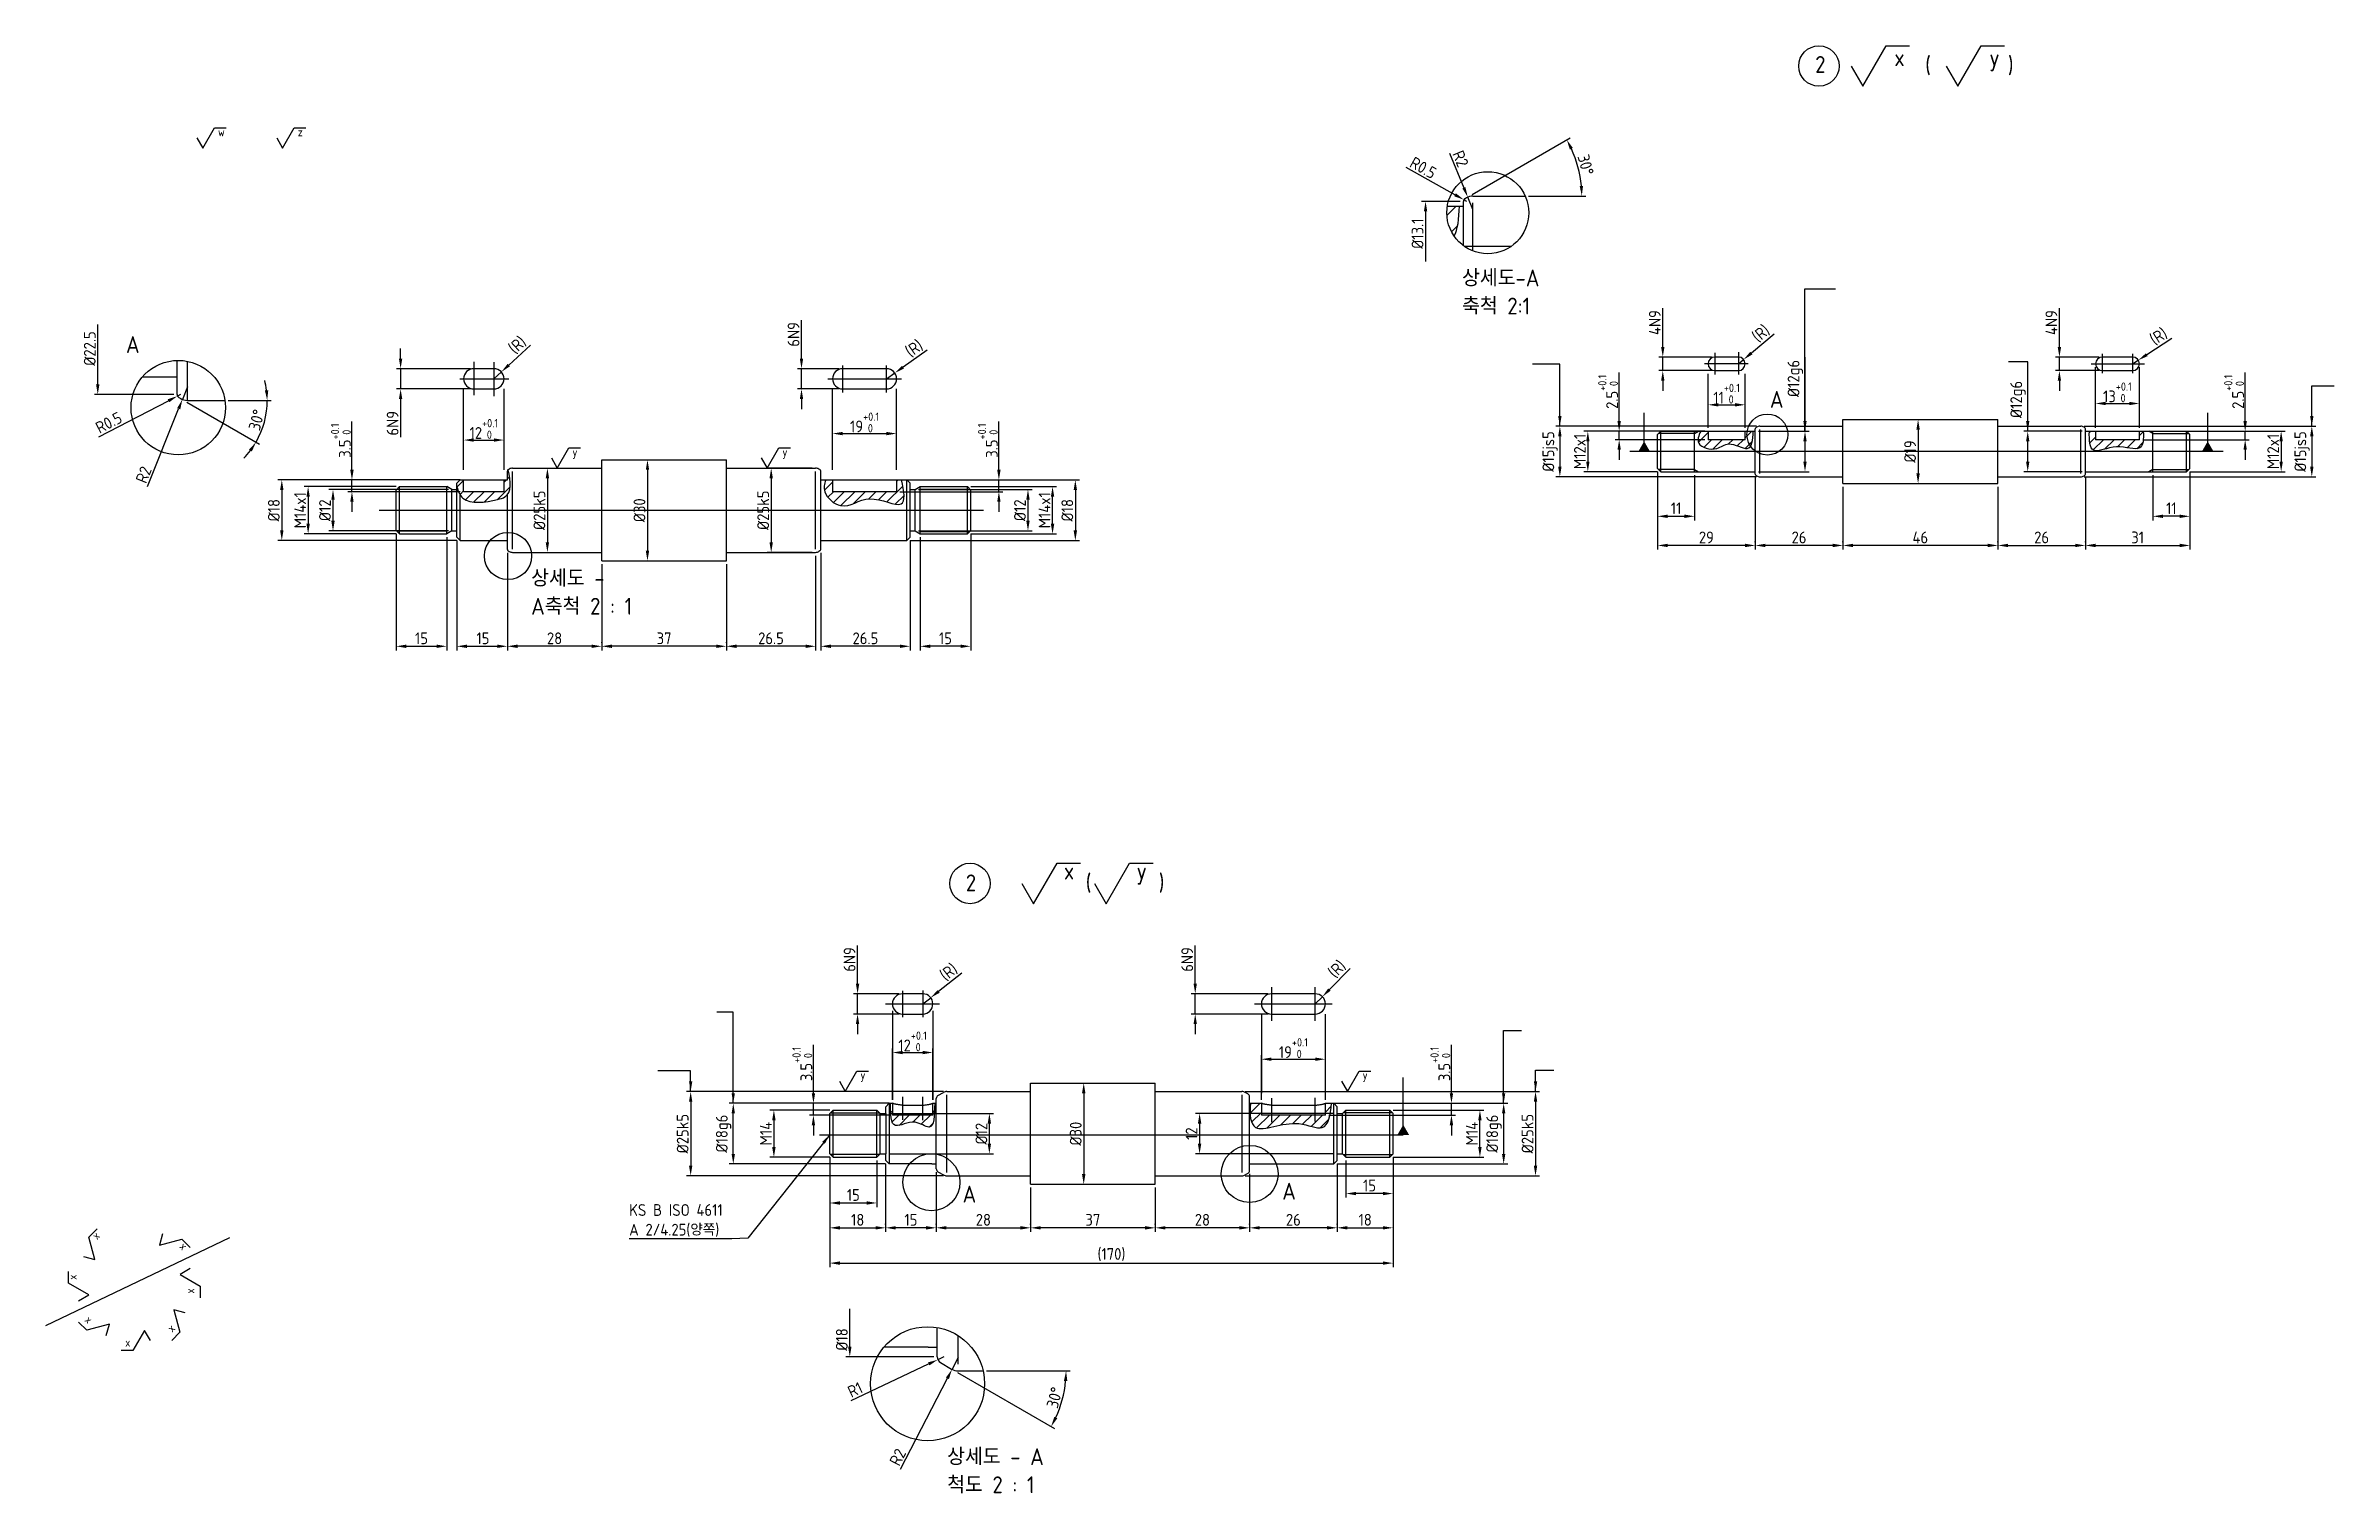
# Model space of a CAD drawing. Header units: millimetres. Extents: x 0 to 1314, y 0 to 614.
# Drawn here: x 635 to 1314, y 44 to 473 of the extents above; entities that cross this region are included whole.
import ezdxf

# ---------------------------------------------------------------- set-up
doc = ezdxf.new("R2010")
doc.units = ezdxf.units.MM
for name, color, linetype in [('가는실선', 1, 'Continuous'), ('문자', 2, 'Continuous'), ('외형선', 3, 'Continuous'), ('중심선', 1, 'Continuous')]:
    doc.layers.add(name, color=color, linetype=linetype)
doc.styles.get("Standard").update_dxf_attribs({"font": 'isocp.shx', "bigfont": 'whgtxt.shx'})
doc.dimstyles.new('ISO-25', dxfattribs={"dimtxt": 3.5, "dimasz": 3, "dimexe": 1.2, "dimexo": 1, "dimtad": 1, "dimdsep": 46, "dimtxsty": 'Standard', "dimcen": 0, "dimclrd": 7, "dimclre": 7, "dimclrt": 2, "dimazin": 2, "dimtfac": 1, "dimtmove": 0, "dimatfit": 3, "dimfxl": 0, "dimlwd": -1, "dimlwe": -1, "dimarcsym": 0})

msp = doc.modelspace()

# ---------------------------------------------------------------- texts
at = {"layer": '가는실선', "char_height": 2.5, "attachment_point": 1}
for width, insert in [(3.73677, (791.3, 353.775)), (3.73677, (853.618, 353.775)), (6.61011, (876.763, 168.938)), (6.61011, (1025.811, 168.938))]:
    msp.add_mtext_dynamic_manual_height_columns('y', width=width, gutter_width=12.5, heights=[0], dxfattribs=dict(at, insert=insert))
at = {"layer": '문자', "char_height": 5, "attachment_point": 1}
for s, width, insert in [('상세도-A\\P축척 2:1', 30.63205, (1055.338, 406.689)), ('A', 16.73547, (658.825, 386.938)), ('A', 10.92691, (1146.712, 370.658)), ('상세도 - A축척 2 : 1', 32.37082, (779.083, 317.624)), ('A', 46.12034, (907.114, 134.862)), ('A', 46.12034, (1001.979, 135.736)), ('상세도 - A\\P척도 2 : 1', 44.13718, (902.525, 56.964))]:
    msp.add_mtext_dynamic_manual_height_columns(s, width=width, gutter_width=12.5, heights=[0], dxfattribs=dict(at, insert=insert))
at = {"layer": '외형선'}
for s, width, gutter_width, insert, char_height, attachment_point in [('2', 11.59577, 12.5, (1160.143, 470.038), 5, 1), ('x', 7.39873, 12.5, (1183.635, 472.029), 5, 1), ('(        )', 31.17598, 12.5, (1192.796, 467.09), 5, 4), ('y', 7.39873, 12.5, (1211.829, 472.029), 5, 1), ('w', 3.73677, 12.5, (686.125, 448.726), 2.5, 1), ('z', 3.73677, 12.5, (709.791, 448.726), 2.5, 1), ('2', 14.63395, 12.5, (908.06, 227.219), 5, 1), ('x', 13.22022, 25, (937.187, 230.708), 5, 1), ('(       )', 26.55015, 12.5, (955.332, 224.543), 5, 5), ('y', 13.22022, 25, (958.75, 230.708), 5, 1), ('x', 6.61011, 12.5, (658.586, 89.621), 2.5, 1)]:
    msp.add_mtext_dynamic_manual_height_columns(s, width=width, gutter_width=gutter_width, heights=[0], dxfattribs=dict(at, insert=insert, char_height=char_height, attachment_point=attachment_point))
at = {"layer": '외형선', "color": 2, "char_height": 3.5, "attachment_point": 5, "rotation": 90}
for s, insert in [('%%C13.1', (1042.129, 417.333)), ('%%C22.5', (648.071, 383.249)), ('%%C18', (871.267, 89.232))]:
    msp.add_mtext(s, dxfattribs=dict(at, insert=insert))
at = {"layer": '외형선', "color": 2, "char_height": 3.5}
for s, insert, attachment_point in [('12{\\H0.7x;\\S+0.1^  0;}', (765.023, 359.399), 5), ('19{\\H0.7x;\\S+0.1^  0;}', (878.023, 361.322), 5), ('KS B ISO 4611\\PA 2/4.25(양쪽)', (808.168, 124.564), 4)]:
    msp.add_mtext(s, dxfattribs=dict(at, insert=insert, attachment_point=attachment_point))
at = {"layer": '외형선', "char_height": 2.5, "attachment_point": 1}
for insert, rotation in [((648.47, 120.406), 45), ((676.232, 118.342), 315), ((641.689, 106.952), 90), ((676.586, 102.868), 90), ((648.146, 96.559), 315), ((670.792, 92.967), 45)]:
    msp.add_mtext_dynamic_manual_height_columns('x', width=6.61011, gutter_width=12.5, heights=[0], dxfattribs=dict(at, insert=insert, rotation=rotation))

# ---------------------------------------------------------------- blocks, each defined once
blk = doc.blocks.new('*D1')
at = {"layer": 'Defpoints', "color": 0}
for p in [(762.02, 377.27), (740.33, 371.27), (762.02, 371.27)]:
    blk.add_point(p, dxfattribs=at)
at = {"layer": '외형선', "color": 7}
for p, q in [((740.33, 380.27), (740.33, 383.27)), ((761.02, 377.27), (739.13, 377.27)), ((740.33, 377.27), (740.33, 371.27)), ((761.02, 371.27), (739.13, 371.27)), ((740.33, 368.27), (740.33, 356.91))]:
    blk.add_line(p, q, dxfattribs=at)
for points in [[(739.83, 380.27), (740.83, 380.27), (740.33, 377.27)], [(739.83, 368.27), (740.83, 368.27), (740.33, 371.27)]]:
    blk.add_solid(points, dxfattribs=at)
at = {"layer": '외형선', "color": 2, "insert": (737.95, 361.09), "char_height": 3.5, "attachment_point": 5, "rotation": 90}
blk.add_mtext('6N9', dxfattribs=at)
blk = doc.blocks.new('*D2')
at = {"layer": 'Defpoints', "color": 0}
for p in [(768.02, 374.27), (770.23, 376.31)]:
    blk.add_point(p, dxfattribs=at)
at = {"layer": '외형선', "color": 7}
for p, q in [((778.91, 384.3), (772.44, 378.34)), ((768.02, 374.27), (770.23, 376.31))]:
    blk.add_line(p, q, dxfattribs=at)
blk.add_solid([(772.1, 378.71), (772.77, 377.97), (770.23, 376.31)], dxfattribs=at)
at = {"layer": '외형선', "color": 2, "insert": (775.05, 384.21), "char_height": 3.5, "attachment_point": 5, "rotation": 42.65008}
blk.add_mtext('(R)', dxfattribs=at)
blk = doc.blocks.new('*D4')
at = {"layer": 'Defpoints', "color": 0}
for p in [(859.3, 377.27), (871.52, 377.27), (871.52, 371.27)]:
    blk.add_point(p, dxfattribs=at)
at = {"layer": '외형선', "color": 7}
for p, q in [((859.3, 380.27), (859.3, 391.63)), ((870.52, 377.27), (858.1, 377.27)), ((859.3, 371.27), (859.3, 377.27)), ((870.52, 371.27), (858.1, 371.27)), ((859.3, 368.27), (859.3, 365.27))]:
    blk.add_line(p, q, dxfattribs=at)
for points in [[(858.8, 380.27), (859.8, 380.27), (859.3, 377.27)], [(858.8, 368.27), (859.8, 368.27), (859.3, 371.27)]]:
    blk.add_solid(points, dxfattribs=at)
at = {"layer": '외형선', "color": 2, "insert": (856.93, 387.45), "char_height": 3.5, "attachment_point": 5, "rotation": 90}
blk.add_mtext('6N9', dxfattribs=at)
blk = doc.blocks.new('*D5')
at = {"layer": 'Defpoints', "color": 0}
for p in [(884.52, 374.27), (886.98, 376)]:
    blk.add_point(p, dxfattribs=at)
at = {"layer": '외형선', "color": 7}
for p, q in [((896.64, 382.77), (889.43, 377.72)), ((884.52, 374.27), (886.98, 376))]:
    blk.add_line(p, q, dxfattribs=at)
blk.add_solid([(889.15, 378.13), (889.72, 377.31), (886.98, 376)], dxfattribs=at)
at = {"layer": '외형선', "color": 2, "insert": (892.8, 383.19), "char_height": 3.5, "attachment_point": 5, "rotation": 35.04572}
blk.add_mtext('(R)', dxfattribs=at)
blk = doc.blocks.new('*D7')
at = {"layer": 'Defpoints', "color": 0}
for p in [(725.88, 344.27), (759.02, 344.27), (759.02, 340.77)]:
    blk.add_point(p, dxfattribs=at)
at = {"layer": '외형선', "color": 7}
for p, q in [((725.88, 347.27), (725.88, 361.6)), ((758.02, 344.27), (724.68, 344.27)), ((758.02, 340.77), (724.68, 340.77)), ((725.88, 340.77), (725.88, 344.27)), ((725.88, 337.77), (725.88, 334.77))]:
    blk.add_line(p, q, dxfattribs=at)
for points in [[(725.38, 347.27), (726.38, 347.27), (725.88, 344.27)], [(725.38, 337.77), (726.38, 337.77), (725.88, 340.77)]]:
    blk.add_solid(points, dxfattribs=at)
at = {"layer": '외형선', "color": 2, "insert": (722.58, 355.94), "char_height": 3.5, "attachment_point": 5, "rotation": 90}
blk.add_mtext('3.5{\\H0.7x;\\S+0.1^  0;}', dxfattribs=at)
blk = doc.blocks.new('*D8')
at = {"layer": 'Defpoints', "color": 0}
for p in [(887.52, 344.27), (887.52, 340.77), (917.88, 344.27)]:
    blk.add_point(p, dxfattribs=at)
at = {"layer": '외형선', "color": 7}
for p, q in [((917.88, 347.27), (917.88, 361.6)), ((888.52, 344.27), (919.08, 344.27)), ((888.52, 340.77), (919.08, 340.77)), ((917.88, 340.77), (917.88, 344.27)), ((917.88, 337.77), (917.88, 334.77))]:
    blk.add_line(p, q, dxfattribs=at)
for points in [[(917.38, 347.27), (918.38, 347.27), (917.88, 344.27)], [(917.38, 337.77), (918.38, 337.77), (917.88, 340.77)]]:
    blk.add_solid(points, dxfattribs=at)
at = {"layer": '외형선', "color": 2, "insert": (914.58, 355.94), "char_height": 3.5, "attachment_point": 5, "rotation": 90}
blk.add_mtext('3.5{\\H0.7x;\\S+0.1^  0;}', dxfattribs=at)
blk = doc.blocks.new('*D13')
at = {"layer": 'Defpoints', "color": 0}
for p in [(740.02, 342.27), (712.88, 328.27), (740.02, 328.27)]:
    blk.add_point(p, dxfattribs=at)
at = {"layer": '외형선', "color": 7}
for p, q in [((739.02, 342.27), (711.68, 342.27)), ((712.88, 339.27), (712.88, 331.27)), ((739.02, 328.27), (711.68, 328.27))]:
    blk.add_line(p, q, dxfattribs=at)
for points in [[(712.38, 339.27), (713.38, 339.27), (712.88, 342.27)], [(712.38, 331.27), (713.38, 331.27), (712.88, 328.27)]]:
    blk.add_solid(points, dxfattribs=at)
at = {"layer": '외형선', "color": 2, "insert": (710.5, 335.27), "char_height": 3.5, "attachment_point": 5, "rotation": 90}
blk.add_mtext('M14x1', dxfattribs=at)
blk = doc.blocks.new('*D14')
at = {"layer": 'Defpoints', "color": 0}
for p in [(755.52, 341.41), (720.26, 329.14), (755.52, 329.14)]:
    blk.add_point(p, dxfattribs=at)
at = {"layer": '외형선', "color": 7}
for p, q in [((754.52, 341.41), (719.06, 341.41)), ((720.26, 338.41), (720.26, 332.14)), ((754.52, 329.14), (719.06, 329.14))]:
    blk.add_line(p, q, dxfattribs=at)
for points in [[(719.76, 338.41), (720.76, 338.41), (720.26, 341.41)], [(719.76, 332.14), (720.76, 332.14), (720.26, 329.14)]]:
    blk.add_solid(points, dxfattribs=at)
at = {"layer": '외형선', "color": 2, "insert": (717.88, 335.27), "char_height": 3.5, "attachment_point": 5, "rotation": 90}
blk.add_mtext('%%C12', dxfattribs=at)
blk = doc.blocks.new('*D15')
at = {"layer": 'Defpoints', "color": 0}
for p in [(758.02, 344.27), (705.07, 326.27), (758.02, 326.27)]:
    blk.add_point(p, dxfattribs=at)
at = {"layer": '외형선', "color": 7}
for p, q in [((757.02, 344.27), (703.87, 344.27)), ((705.07, 341.27), (705.07, 329.27)), ((757.02, 326.27), (703.87, 326.27))]:
    blk.add_line(p, q, dxfattribs=at)
for points in [[(704.57, 341.27), (705.57, 341.27), (705.07, 344.27)], [(704.57, 329.27), (705.57, 329.27), (705.07, 326.27)]]:
    blk.add_solid(points, dxfattribs=at)
at = {"layer": '외형선', "color": 2, "insert": (702.7, 335.27), "char_height": 3.5, "attachment_point": 5, "rotation": 90}
blk.add_mtext('%%C18', dxfattribs=at)
blk = doc.blocks.new('*D16')
at = {"layer": 'Defpoints', "color": 0}
for p in [(773.56, 347.77), (773.56, 322.77), (783.89, 322.77)]:
    blk.add_point(p, dxfattribs=at)
at = {"layer": '외형선', "color": 7}
for p, q in [((774.56, 347.77), (785.09, 347.77)), ((783.89, 344.77), (783.89, 325.77)), ((774.56, 322.77), (785.09, 322.77))]:
    blk.add_line(p, q, dxfattribs=at)
for points in [[(783.39, 344.77), (784.39, 344.77), (783.89, 347.77)], [(783.39, 325.77), (784.39, 325.77), (783.89, 322.77)]]:
    blk.add_solid(points, dxfattribs=at)
at = {"layer": '외형선', "color": 2, "insert": (781.52, 335.27), "char_height": 3.5, "attachment_point": 5, "rotation": 90}
blk.add_mtext('%%C25k5', dxfattribs=at)
blk = doc.blocks.new('*D17')
at = {"layer": 'Defpoints', "color": 0}
for p in [(800.02, 350.27), (800.02, 320.27), (813.59, 320.27)]:
    blk.add_point(p, dxfattribs=at)
at = {"layer": '외형선', "color": 7}
for p, q in [((801.02, 350.27), (814.79, 350.27)), ((813.59, 347.27), (813.59, 323.27)), ((801.02, 320.27), (814.79, 320.27))]:
    blk.add_line(p, q, dxfattribs=at)
for points in [[(813.09, 347.27), (814.09, 347.27), (813.59, 350.27)], [(813.09, 323.27), (814.09, 323.27), (813.59, 320.27)]]:
    blk.add_solid(points, dxfattribs=at)
at = {"layer": '외형선', "color": 2, "insert": (811.21, 335.27), "char_height": 3.5, "attachment_point": 5, "rotation": 90}
blk.add_mtext('%%C30', dxfattribs=at)
blk = doc.blocks.new('*D18')
at = {"layer": 'Defpoints', "color": 0}
for p in [(863.49, 347.77), (850.31, 322.77), (863.49, 322.77)]:
    blk.add_point(p, dxfattribs=at)
at = {"layer": '외형선', "color": 7}
for p, q in [((862.49, 347.77), (849.11, 347.77)), ((850.31, 344.77), (850.31, 325.77)), ((862.49, 322.77), (849.11, 322.77))]:
    blk.add_line(p, q, dxfattribs=at)
for points in [[(849.81, 344.77), (850.81, 344.77), (850.31, 347.77)], [(849.81, 325.77), (850.81, 325.77), (850.31, 322.77)]]:
    blk.add_solid(points, dxfattribs=at)
at = {"layer": '외형선', "color": 2, "insert": (847.93, 335.27), "char_height": 3.5, "attachment_point": 5, "rotation": 90}
blk.add_mtext('%%C25k5', dxfattribs=at)
blk = doc.blocks.new('*D19')
at = {"layer": 'Defpoints', "color": 0}
for p in [(908.52, 342.27), (933.81, 342.27), (908.52, 328.27)]:
    blk.add_point(p, dxfattribs=at)
at = {"layer": '외형선', "color": 7}
for p, q in [((909.52, 342.27), (935.01, 342.27)), ((933.81, 331.27), (933.81, 339.27)), ((909.52, 328.27), (935.01, 328.27))]:
    blk.add_line(p, q, dxfattribs=at)
for points in [[(933.31, 339.27), (934.31, 339.27), (933.81, 342.27)], [(933.31, 331.27), (934.31, 331.27), (933.81, 328.27)]]:
    blk.add_solid(points, dxfattribs=at)
at = {"layer": '외형선', "color": 2, "insert": (931.43, 335.27), "char_height": 3.5, "attachment_point": 5, "rotation": 90}
blk.add_mtext('M14x1', dxfattribs=at)
blk = doc.blocks.new('*D20')
at = {"layer": 'Defpoints', "color": 0}
for p in [(893.02, 341.41), (893.02, 329.14), (926.51, 329.14)]:
    blk.add_point(p, dxfattribs=at)
at = {"layer": '외형선', "color": 7}
for p, q in [((894.02, 341.41), (927.71, 341.41)), ((926.51, 338.41), (926.51, 332.14)), ((894.02, 329.14), (927.71, 329.14))]:
    blk.add_line(p, q, dxfattribs=at)
for points in [[(926.01, 338.41), (927.01, 338.41), (926.51, 341.41)], [(926.01, 332.14), (927.01, 332.14), (926.51, 329.14)]]:
    blk.add_solid(points, dxfattribs=at)
at = {"layer": '외형선', "color": 2, "insert": (924.13, 335.27), "char_height": 3.5, "attachment_point": 5, "rotation": 90}
blk.add_mtext('%%C12', dxfattribs=at)
blk = doc.blocks.new('*D21')
at = {"layer": 'Defpoints', "color": 0}
for p in [(917.88, 344.27), (890.52, 326.27), (940.57, 326.27)]:
    blk.add_point(p, dxfattribs=at)
at = {"layer": '외형선', "color": 7}
for p, q in [((918.88, 344.27), (941.77, 344.27)), ((940.57, 341.27), (940.57, 329.27)), ((891.52, 326.27), (941.77, 326.27))]:
    blk.add_line(p, q, dxfattribs=at)
for points in [[(940.07, 341.27), (941.07, 341.27), (940.57, 344.27)], [(940.07, 329.27), (941.07, 329.27), (940.57, 326.27)]]:
    blk.add_solid(points, dxfattribs=at)
at = {"layer": '외형선', "color": 2, "insert": (938.19, 335.27), "char_height": 3.5, "attachment_point": 5, "rotation": 90}
blk.add_mtext('%%C18', dxfattribs=at)
blk = doc.blocks.new('*D22')
at = {"layer": 'Defpoints', "color": 0}
for p in [(675.57, 368.15), (677.05, 371.86)]:
    blk.add_point(p, dxfattribs=at)
at = {"layer": '외형선', "color": 7}
for p, q in [((677.05, 371.86), (675.57, 368.15)), ((665.21, 342.3), (674.45, 365.37))]:
    blk.add_line(p, q, dxfattribs=at)
blk.add_solid([(673.99, 365.55), (674.92, 365.18), (675.57, 368.15)], dxfattribs=at)
at = {"layer": '외형선', "color": 2, "insert": (664.06, 345.81), "char_height": 3.5, "attachment_point": 5, "rotation": 68.16669}
blk.add_mtext('R2', dxfattribs=at)
blk = doc.blocks.new('*D23')
at = {"layer": 'Defpoints', "color": 0}
for p in [(674.09, 369.14), (674.98, 369.6)]:
    blk.add_point(p, dxfattribs=at)
at = {"layer": '외형선', "color": 7}
for p, q in [((650.77, 357.08), (671.43, 367.76)), ((674.98, 369.6), (674.09, 369.14))]:
    blk.add_line(p, q, dxfattribs=at)
blk.add_solid([(671.2, 368.2), (671.66, 367.31), (674.09, 369.14)], dxfattribs=at)
at = {"layer": '외형선', "color": 2, "insert": (653.72, 361.27), "char_height": 3.5, "attachment_point": 5, "rotation": 27.34679}
blk.add_mtext('R0.5', dxfattribs=at)
blk = doc.blocks.new('*D24')
at = {"layer": 'Defpoints', "color": 0}
for p in [(674.48, 368.73), (675.05, 368.4), (677.05, 367.86), (688.19, 367.86), (699.24, 359.4)]:
    blk.add_point(p, dxfattribs=at)
at = {"layer": '외형선', "color": 7}
for p, q in [((676.85, 367.36), (698.45, 354.89)), ((689.19, 367.86), (701.93, 367.86))]:
    blk.add_line(p, q, dxfattribs=at)
for start, end in [(6.94976, 13.89952), (329.99957, 360), (316.10005, 323.04981)]:
    blk.add_arc((675.98, 367.86), 24.75, start, end, dxfattribs=at)
for points in [[(701.05, 370.89), (700.05, 370.83), (700.73, 367.86)], [(695.34, 353.26), (696.18, 352.71), (697.42, 355.49)]]:
    blk.add_solid(points, dxfattribs=at)
at = {"layer": '외형선', "color": 2, "insert": (697.59, 362.07), "char_height": 3.5, "attachment_point": 5, "rotation": 74.99978}
blk.add_mtext('30°', dxfattribs=at)
blk = doc.blocks.new('*D26')
at = {"layer": 'Defpoints', "color": 0}
for p in [(739.02, 329.27), (754.02, 328.27), (754.02, 294.91)]:
    blk.add_point(p, dxfattribs=at)
at = {"layer": '외형선', "color": 7}
for p, q in [((739.02, 328.27), (739.02, 293.71)), ((754.02, 327.27), (754.02, 293.71)), ((742.02, 294.91), (751.02, 294.91))]:
    blk.add_line(p, q, dxfattribs=at)
for points in [[(742.02, 295.41), (742.02, 294.41), (739.02, 294.91)], [(751.02, 295.41), (751.02, 294.41), (754.02, 294.91)]]:
    blk.add_solid(points, dxfattribs=at)
at = {"layer": '외형선', "color": 2, "insert": (746.52, 297.28), "char_height": 3.5, "attachment_point": 5}
blk.add_mtext('15', dxfattribs=at)
blk = doc.blocks.new('*D27')
at = {"layer": 'Defpoints', "color": 0}
for p in [(757.02, 327.27), (772.02, 323.64), (772.02, 294.91)]:
    blk.add_point(p, dxfattribs=at)
at = {"layer": '외형선', "color": 7}
for p, q in [((757.02, 326.27), (757.02, 293.71)), ((772.02, 322.64), (772.02, 293.71)), ((760.02, 294.91), (769.02, 294.91))]:
    blk.add_line(p, q, dxfattribs=at)
for points in [[(760.02, 295.41), (760.02, 294.41), (757.02, 294.91)], [(769.02, 295.41), (769.02, 294.41), (772.02, 294.91)]]:
    blk.add_solid(points, dxfattribs=at)
at = {"layer": '외형선', "color": 2, "insert": (764.76, 297.28), "char_height": 3.5, "attachment_point": 5}
blk.add_mtext('15', dxfattribs=at)
blk = doc.blocks.new('*D28')
at = {"layer": 'Defpoints', "color": 0}
for p in [(800.02, 320.27), (772.02, 305.03), (772.02, 294.91)]:
    blk.add_point(p, dxfattribs=at)
at = {"layer": '외형선', "color": 7}
for p, q in [((800.02, 319.27), (800.02, 293.71)), ((772.02, 304.03), (772.02, 293.71)), ((797.02, 294.91), (775.02, 294.91))]:
    blk.add_line(p, q, dxfattribs=at)
for points in [[(775.02, 295.41), (775.02, 294.41), (772.02, 294.91)], [(797.02, 295.41), (797.02, 294.41), (800.02, 294.91)]]:
    blk.add_solid(points, dxfattribs=at)
at = {"layer": '외형선', "color": 2, "insert": (786.02, 297.28), "char_height": 3.5, "attachment_point": 5}
blk.add_mtext('28', dxfattribs=at)
blk = doc.blocks.new('*D29')
at = {"layer": 'Defpoints', "color": 0}
for p in [(837.02, 320.27), (800.02, 294.91), (800.02, 294.91)]:
    blk.add_point(p, dxfattribs=at)
at = {"layer": '외형선', "color": 7}
for p, q in [((837.02, 319.27), (837.02, 293.71)), ((800.02, 295.91), (800.02, 296.11)), ((834.02, 294.91), (803.02, 294.91))]:
    blk.add_line(p, q, dxfattribs=at)
for points in [[(803.02, 295.41), (803.02, 294.41), (800.02, 294.91)], [(834.02, 295.41), (834.02, 294.41), (837.02, 294.91)]]:
    blk.add_solid(points, dxfattribs=at)
at = {"layer": '외형선', "color": 2, "insert": (818.52, 297.28), "char_height": 3.5, "attachment_point": 5}
blk.add_mtext('37', dxfattribs=at)
blk = doc.blocks.new('*D30')
at = {"layer": 'Defpoints', "color": 0}
for p in [(863.49, 322.77), (837.02, 294.91), (837.02, 294.91)]:
    blk.add_point(p, dxfattribs=at)
at = {"layer": '외형선', "color": 7}
for p, q in [((863.49, 321.77), (863.49, 293.71)), ((837.02, 295.91), (837.02, 296.11)), ((860.49, 294.91), (840.02, 294.91))]:
    blk.add_line(p, q, dxfattribs=at)
for points in [[(840.02, 295.41), (840.02, 294.41), (837.02, 294.91)], [(860.49, 295.41), (860.49, 294.41), (863.49, 294.91)]]:
    blk.add_solid(points, dxfattribs=at)
at = {"layer": '외형선', "color": 2, "insert": (850.25, 297.28), "char_height": 3.5, "attachment_point": 5}
blk.add_mtext('26.5', dxfattribs=at)
blk = doc.blocks.new('*D31')
at = {"layer": 'Defpoints', "color": 0}
for p in [(891.52, 327.27), (865.02, 323.64), (865.02, 294.91)]:
    blk.add_point(p, dxfattribs=at)
at = {"layer": '외형선', "color": 7}
for p, q in [((891.52, 326.27), (891.52, 293.71)), ((865.02, 322.64), (865.02, 293.71)), ((888.52, 294.91), (868.02, 294.91))]:
    blk.add_line(p, q, dxfattribs=at)
for points in [[(868.02, 295.41), (868.02, 294.41), (865.02, 294.91)], [(888.52, 295.41), (888.52, 294.41), (891.52, 294.91)]]:
    blk.add_solid(points, dxfattribs=at)
at = {"layer": '외형선', "color": 2, "insert": (878.27, 297.28), "char_height": 3.5, "attachment_point": 5}
blk.add_mtext('26.5', dxfattribs=at)
blk = doc.blocks.new('*D32')
at = {"layer": 'Defpoints', "color": 0}
for p in [(894.52, 328.27), (909.52, 329.27), (894.52, 294.91)]:
    blk.add_point(p, dxfattribs=at)
at = {"layer": '외형선', "color": 7}
for p, q in [((894.52, 327.27), (894.52, 293.71)), ((909.52, 328.27), (909.52, 293.71)), ((906.52, 294.91), (897.52, 294.91))]:
    blk.add_line(p, q, dxfattribs=at)
for points in [[(897.52, 295.41), (897.52, 294.41), (894.52, 294.91)], [(906.52, 295.41), (906.52, 294.41), (909.52, 294.91)]]:
    blk.add_solid(points, dxfattribs=at)
at = {"layer": '외형선', "color": 2, "insert": (902.02, 297.28), "char_height": 3.5, "attachment_point": 5}
blk.add_mtext('15', dxfattribs=at)
blk = doc.blocks.new('*D58')
at = {"layer": 'Defpoints', "color": 0}
for p in [(1114.91, 380.71), (1130.35, 380.71), (1130.35, 376.71)]:
    blk.add_point(p, dxfattribs=at)
at = {"layer": '외형선', "color": 7}
for p, q in [((1114.91, 383.71), (1114.91, 395.21)), ((1129.35, 380.71), (1113.71, 380.71)), ((1114.91, 376.71), (1114.91, 380.71)), ((1129.35, 376.71), (1113.71, 376.71)), ((1114.91, 373.71), (1114.91, 370.71))]:
    blk.add_line(p, q, dxfattribs=at)
for points in [[(1114.41, 383.71), (1115.41, 383.71), (1114.91, 380.71)], [(1114.41, 373.71), (1115.41, 373.71), (1114.91, 376.71)]]:
    blk.add_solid(points, dxfattribs=at)
at = {"layer": '외형선', "color": 2, "insert": (1112.54, 390.96), "char_height": 3.5, "width": 1.75, "attachment_point": 5, "rotation": 90}
blk.add_mtext('4N9', dxfattribs=at)
blk = doc.blocks.new('*D59')
at = {"layer": 'Defpoints', "color": 0}
for p in [(1137.35, 378.71), (1138.89, 379.98)]:
    blk.add_point(p, dxfattribs=at)
at = {"layer": '외형선', "color": 7}
for p, q in [((1147.97, 387.52), (1141.2, 381.9)), ((1137.35, 378.71), (1138.89, 379.98))]:
    blk.add_line(p, q, dxfattribs=at)
blk.add_solid([(1140.88, 382.28), (1141.52, 381.51), (1138.89, 379.98)], dxfattribs=at)
at = {"layer": '외형선', "color": 2, "insert": (1144.11, 387.63), "char_height": 3.5, "attachment_point": 5, "rotation": 39.69383}
blk.add_mtext('(R)', dxfattribs=at)
blk = doc.blocks.new('*D60')
at = {"layer": 'Defpoints', "color": 0}
for p in [(1139.35, 366.56), (1128.35, 358.71), (1139.35, 358.71)]:
    blk.add_point(p, dxfattribs=at)
at = {"layer": '외형선', "color": 7}
for p, q in [((1128.35, 359.71), (1128.35, 367.76)), ((1139.35, 359.71), (1139.35, 367.76)), ((1131.35, 366.56), (1136.35, 366.56))]:
    blk.add_line(p, q, dxfattribs=at)
for points in [[(1131.35, 367.06), (1131.35, 366.06), (1128.35, 366.56)], [(1136.35, 367.06), (1136.35, 366.06), (1139.35, 366.56)]]:
    blk.add_solid(points, dxfattribs=at)
at = {"layer": '외형선', "color": 2, "insert": (1133.85, 369.86), "char_height": 3.5, "attachment_point": 5}
blk.add_mtext('11{\\H0.7x;\\S+0.1^  0;}', dxfattribs=at)
blk = doc.blocks.new('*D61')
at = {"layer": 'Defpoints', "color": 0}
for p in [(1101.97, 358.71), (1128.35, 358.71), (1128.35, 356.21)]:
    blk.add_point(p, dxfattribs=at)
at = {"layer": '외형선', "color": 7}
for p, q in [((1101.97, 361.71), (1101.97, 376.12)), ((1127.35, 358.71), (1100.77, 358.71)), ((1127.35, 356.21), (1100.77, 356.21)), ((1101.97, 356.21), (1101.97, 358.71)), ((1101.97, 353.21), (1101.97, 350.21))]:
    blk.add_line(p, q, dxfattribs=at)
for points in [[(1101.47, 361.71), (1102.47, 361.71), (1101.97, 358.71)], [(1101.47, 353.21), (1102.47, 353.21), (1101.97, 356.21)]]:
    blk.add_solid(points, dxfattribs=at)
at = {"layer": '외형선', "color": 2, "insert": (1098.67, 370.41), "char_height": 3.5, "attachment_point": 5, "rotation": 90}
blk.add_mtext('2.5{\\H0.7x;\\S+0.1^  0;}', dxfattribs=at)
blk = doc.blocks.new('*D62')
at = {"layer": 'Defpoints', "color": 0}
for p in [(1232.62, 380.71), (1245.35, 380.71), (1245.35, 376.71)]:
    blk.add_point(p, dxfattribs=at)
at = {"layer": '외형선', "color": 7}
for p, q in [((1232.62, 383.71), (1232.62, 395.21)), ((1244.35, 380.71), (1231.42, 380.71)), ((1232.62, 376.71), (1232.62, 380.71)), ((1244.35, 376.71), (1231.42, 376.71)), ((1232.62, 373.71), (1232.62, 370.71))]:
    blk.add_line(p, q, dxfattribs=at)
for points in [[(1232.12, 383.71), (1233.12, 383.71), (1232.62, 380.71)], [(1232.12, 373.71), (1233.12, 373.71), (1232.62, 376.71)]]:
    blk.add_solid(points, dxfattribs=at)
at = {"layer": '외형선', "color": 2, "insert": (1230.24, 390.96), "char_height": 3.5, "attachment_point": 5, "rotation": 90}
blk.add_mtext('4N9', dxfattribs=at)
blk = doc.blocks.new('*D63')
at = {"layer": 'Defpoints', "color": 0}
for p in [(1254.35, 378.71), (1256.03, 379.79)]:
    blk.add_point(p, dxfattribs=at)
at = {"layer": '외형선', "color": 7}
for p, q in [((1265.94, 386.2), (1258.55, 381.42)), ((1254.35, 378.71), (1256.03, 379.79))]:
    blk.add_line(p, q, dxfattribs=at)
blk.add_solid([(1258.28, 381.84), (1258.82, 381), (1256.03, 379.79)], dxfattribs=at)
at = {"layer": '외형선', "color": 2, "insert": (1262.12, 386.76), "char_height": 3.5, "attachment_point": 5, "rotation": 32.88911}
blk.add_mtext('(R)', dxfattribs=at)
blk = doc.blocks.new('*D64')
at = {"layer": 'Defpoints', "color": 0}
for p in [(1256.35, 366.95), (1243.35, 358.71), (1256.35, 358.71)]:
    blk.add_point(p, dxfattribs=at)
at = {"layer": '외형선', "color": 7}
for p, q in [((1243.35, 359.71), (1243.35, 368.15)), ((1246.35, 366.95), (1253.35, 366.95)), ((1256.35, 359.71), (1256.35, 368.15))]:
    blk.add_line(p, q, dxfattribs=at)
for points in [[(1246.35, 367.45), (1246.35, 366.45), (1243.35, 366.95)], [(1253.35, 367.45), (1253.35, 366.45), (1256.35, 366.95)]]:
    blk.add_solid(points, dxfattribs=at)
at = {"layer": '외형선', "color": 2, "insert": (1249.85, 370.25), "char_height": 3.5, "attachment_point": 5}
blk.add_mtext('13{\\H0.7x;\\S+0.1^  0;}', dxfattribs=at)
blk = doc.blocks.new('*D65')
at = {"layer": 'Defpoints', "color": 0}
for p in [(1057.03, 428.19), (1058.56, 424.49)]:
    blk.add_point(p, dxfattribs=at)
at = {"layer": '외형선', "color": 7}
for p, q in [((1051.61, 441.24), (1055.88, 430.96)), ((1058.56, 424.49), (1057.03, 428.19))]:
    blk.add_line(p, q, dxfattribs=at)
blk.add_solid([(1056.34, 431.15), (1055.42, 430.77), (1057.03, 428.19)], dxfattribs=at)
at = {"layer": '외형선', "color": 2, "insert": (1054.89, 439.54), "char_height": 3.5, "attachment_point": 5, "rotation": 292.54013}
blk.add_mtext('R2', dxfattribs=at)
blk = doc.blocks.new('*D66')
at = {"layer": 'Defpoints', "color": 0}
for p in [(1055.89, 427.4), (1056.76, 426.91)]:
    blk.add_point(p, dxfattribs=at)
at = {"layer": '외형선', "color": 7}
for p, q in [((1038.69, 437.04), (1053.27, 428.87)), ((1056.76, 426.91), (1055.89, 427.4))]:
    blk.add_line(p, q, dxfattribs=at)
blk.add_solid([(1053.51, 429.31), (1053.02, 428.43), (1055.89, 427.4)], dxfattribs=at)
at = {"layer": '외형선', "color": 2, "insert": (1043.81, 436.89), "char_height": 3.5, "attachment_point": 5, "rotation": 330.7278}
blk.add_mtext('R0.5', dxfattribs=at)
blk = doc.blocks.new('*D67')
at = {"layer": 'Defpoints', "color": 0}
for p in [(1056.56, 427.96), (1058.56, 428.49), (1074.09, 428.49), (1090.37, 434.29), (1056.26, 427.78)]:
    blk.add_point(p, dxfattribs=at)
at = {"layer": '외형선', "color": 7}
for p, q in [((1058.36, 428.99), (1087.45, 445.79)), ((1075.09, 428.49), (1092.08, 428.49))]:
    blk.add_line(p, q, dxfattribs=at)
blk.add_arc((1057.49, 428.49), 33.39, 5.14943, 24.85446, dxfattribs=at)
for points in [[(1087.34, 442.3), (1088.23, 442.76), (1086.41, 445.19)], [(1091.25, 431.51), (1090.25, 431.47), (1090.88, 428.49)]]:
    blk.add_solid(points, dxfattribs=at)
at = {"layer": '외형선', "color": 2, "insert": (1092.04, 437.75), "char_height": 3.5, "attachment_point": 5, "rotation": 285.00194}
blk.add_mtext('30°', dxfattribs=at)
blk = doc.blocks.new('*D68')
at = {"layer": 'Defpoints', "color": 0}
for p in [(1114.35, 358.71), (1092.67, 346.71), (1114.35, 346.71)]:
    blk.add_point(p, dxfattribs=at)
at = {"layer": '외형선', "color": 7}
for p, q in [((1113.35, 358.71), (1091.47, 358.71)), ((1092.67, 355.71), (1092.67, 349.71)), ((1113.35, 346.71), (1091.47, 346.71))]:
    blk.add_line(p, q, dxfattribs=at)
for points in [[(1092.17, 355.71), (1093.17, 355.71), (1092.67, 358.71)], [(1092.17, 349.71), (1093.17, 349.71), (1092.67, 346.71)]]:
    blk.add_solid(points, dxfattribs=at)
at = {"layer": '외형선', "color": 2, "insert": (1090.3, 352.71), "char_height": 3.5, "attachment_point": 5, "rotation": 90}
blk.add_mtext('M12x1', dxfattribs=at)
blk = doc.blocks.new('*D71')
at = {"layer": 'Defpoints', "color": 0}
for p in [(1143.75, 360.21), (1084.37, 345.21), (1143.75, 345.21)]:
    blk.add_point(p, dxfattribs=at)
at = {"layer": '외형선', "color": 7}
for p, q in [((1142.75, 360.21), (1083.17, 360.21)), ((1084.37, 357.21), (1084.37, 348.21)), ((1142.75, 345.21), (1083.17, 345.21))]:
    blk.add_line(p, q, dxfattribs=at)
for points in [[(1083.87, 357.21), (1084.87, 357.21), (1084.37, 360.21)], [(1083.87, 348.21), (1084.87, 348.21), (1084.37, 345.21)]]:
    blk.add_solid(points, dxfattribs=at)
at = {"layer": '외형선', "color": 2, "insert": (1081.48, 352.71), "char_height": 3.5, "attachment_point": 5, "rotation": 90}
blk.add_mtext('%%C15js5', dxfattribs=at)
blk = doc.blocks.new('*D72')
at = {"layer": 'Defpoints', "color": 0}
for p in [(1168.35, 362.21), (1168.35, 343.21), (1190.68, 343.21)]:
    blk.add_point(p, dxfattribs=at)
at = {"layer": '외형선', "color": 7}
for p, q in [((1169.35, 362.21), (1191.88, 362.21)), ((1190.68, 359.21), (1190.68, 346.21)), ((1169.35, 343.21), (1191.88, 343.21))]:
    blk.add_line(p, q, dxfattribs=at)
for points in [[(1190.18, 359.21), (1191.18, 359.21), (1190.68, 362.21)], [(1190.18, 346.21), (1191.18, 346.21), (1190.68, 343.21)]]:
    blk.add_solid(points, dxfattribs=at)
at = {"layer": '외형선', "color": 2, "insert": (1188.31, 352.71), "char_height": 3.5, "attachment_point": 5, "rotation": 90}
blk.add_mtext('%%C19', dxfattribs=at)
blk = doc.blocks.new('*D73')
at = {"layer": 'Defpoints', "color": 0}
for p in [(1256.35, 358.71), (1256.35, 356.21), (1287.75, 358.71)]:
    blk.add_point(p, dxfattribs=at)
at = {"layer": '외형선', "color": 7}
for p, q in [((1287.75, 361.71), (1287.75, 376.12)), ((1257.35, 358.71), (1288.95, 358.71)), ((1257.35, 356.21), (1288.95, 356.21)), ((1287.75, 356.21), (1287.75, 358.71)), ((1287.75, 353.21), (1287.75, 350.21))]:
    blk.add_line(p, q, dxfattribs=at)
for points in [[(1287.25, 361.71), (1288.25, 361.71), (1287.75, 358.71)], [(1287.25, 353.21), (1288.25, 353.21), (1287.75, 356.21)]]:
    blk.add_solid(points, dxfattribs=at)
at = {"layer": '외형선', "color": 2, "insert": (1284.45, 370.41), "char_height": 3.5, "attachment_point": 5, "rotation": 90}
blk.add_mtext('2.5{\\H0.7x;\\S+0.1^  0;}', dxfattribs=at)
blk = doc.blocks.new('*D74')
at = {"layer": 'Defpoints', "color": 0}
for p in [(1270.35, 358.71), (1270.35, 346.71), (1298.43, 346.71)]:
    blk.add_point(p, dxfattribs=at)
at = {"layer": '외형선', "color": 7}
for p, q in [((1271.35, 358.71), (1299.63, 358.71)), ((1298.43, 355.71), (1298.43, 349.71)), ((1271.35, 346.71), (1299.63, 346.71))]:
    blk.add_line(p, q, dxfattribs=at)
for points in [[(1297.93, 355.71), (1298.93, 355.71), (1298.43, 358.71)], [(1297.93, 349.71), (1298.93, 349.71), (1298.43, 346.71)]]:
    blk.add_solid(points, dxfattribs=at)
at = {"layer": '외형선', "color": 2, "insert": (1296.06, 352.71), "char_height": 3.5, "width": 13.51, "attachment_point": 5, "rotation": 90}
blk.add_mtext('M12x1', dxfattribs=at)
blk = doc.blocks.new('*D75')
at = {"layer": 'Defpoints', "color": 0}
for p in [(1238.95, 360.21), (1238.95, 345.21), (1307.53, 345.21)]:
    blk.add_point(p, dxfattribs=at)
at = {"layer": '외형선', "color": 7}
for p, q in [((1239.95, 360.21), (1308.73, 360.21)), ((1307.53, 357.21), (1307.53, 348.21)), ((1239.95, 345.21), (1308.73, 345.21))]:
    blk.add_line(p, q, dxfattribs=at)
for points in [[(1307.03, 357.21), (1308.03, 357.21), (1307.53, 360.21)], [(1307.03, 348.21), (1308.03, 348.21), (1307.53, 345.21)]]:
    blk.add_solid(points, dxfattribs=at)
at = {"layer": '외형선', "color": 2, "insert": (1304.65, 352.71), "char_height": 3.5, "attachment_point": 5, "rotation": 90}
blk.add_mtext('%%C15js5', dxfattribs=at)
blk = doc.blocks.new('*D76')
at = {"layer": 'Defpoints', "color": 0}
for p in [(1142.35, 358.71), (1142.35, 346.71), (1157.12, 346.71)]:
    blk.add_point(p, dxfattribs=at)
at = {"layer": '외형선', "color": 7}
for p, q in [((1157.12, 358.71), (1157.12, 380.68)), ((1143.35, 358.71), (1158.32, 358.71)), ((1157.12, 349.71), (1157.12, 355.71)), ((1143.35, 346.71), (1158.32, 346.71))]:
    blk.add_line(p, q, dxfattribs=at)
for points in [[(1156.62, 355.71), (1157.62, 355.71), (1157.12, 358.71)], [(1156.62, 349.71), (1157.62, 349.71), (1157.12, 346.71)]]:
    blk.add_solid(points, dxfattribs=at)
at = {"layer": '외형선', "color": 2, "insert": (1154.24, 374.37), "char_height": 3.5, "attachment_point": 5, "rotation": 90}
blk.add_mtext('%%C12g6', dxfattribs=at)
blk = doc.blocks.new('*D77')
at = {"layer": 'Defpoints', "color": 0}
for p in [(1240.35, 358.71), (1223.22, 346.71), (1240.35, 346.71)]:
    blk.add_point(p, dxfattribs=at)
at = {"layer": '외형선', "color": 7}
for p, q in [((1223.22, 358.71), (1223.22, 374.45)), ((1239.35, 358.71), (1222.02, 358.71)), ((1223.22, 349.71), (1223.22, 355.71)), ((1239.35, 346.71), (1222.02, 346.71))]:
    blk.add_line(p, q, dxfattribs=at)
for points in [[(1222.72, 355.71), (1223.72, 355.71), (1223.22, 358.71)], [(1222.72, 349.71), (1223.72, 349.71), (1223.22, 346.71)]]:
    blk.add_solid(points, dxfattribs=at)
at = {"layer": '외형선', "color": 2, "insert": (1220.34, 368.14), "char_height": 3.5, "attachment_point": 5, "rotation": 90}
blk.add_mtext('%%C12g6', dxfattribs=at)
blk = doc.blocks.new('*D79')
at = {"layer": 'Defpoints', "color": 0}
for p in [(1113.35, 347.71), (1124.35, 346.71), (1124.35, 333.48)]:
    blk.add_point(p, dxfattribs=at)
at = {"layer": '외형선', "color": 7}
for p, q in [((1113.35, 346.71), (1113.35, 332.28)), ((1124.35, 345.71), (1124.35, 332.28)), ((1116.35, 333.48), (1121.35, 333.48))]:
    blk.add_line(p, q, dxfattribs=at)
for points in [[(1116.35, 333.98), (1116.35, 332.98), (1113.35, 333.48)], [(1121.35, 333.98), (1121.35, 332.98), (1124.35, 333.48)]]:
    blk.add_solid(points, dxfattribs=at)
at = {"layer": '외형선', "color": 2, "insert": (1118.85, 335.86), "char_height": 3.5, "attachment_point": 5}
blk.add_mtext('11', dxfattribs=at)
blk = doc.blocks.new('*D80')
at = {"layer": 'Defpoints', "color": 0}
for p in [(1142.35, 345.99), (1113.35, 333.48), (1113.35, 324.83)]:
    blk.add_point(p, dxfattribs=at)
at = {"layer": '외형선', "color": 7}
for p, q in [((1142.35, 344.99), (1142.35, 323.63)), ((1113.35, 332.48), (1113.35, 323.63)), ((1139.35, 324.83), (1116.35, 324.83))]:
    blk.add_line(p, q, dxfattribs=at)
for points in [[(1116.35, 325.33), (1116.35, 324.33), (1113.35, 324.83)], [(1139.35, 325.33), (1139.35, 324.33), (1142.35, 324.83)]]:
    blk.add_solid(points, dxfattribs=at)
at = {"layer": '외형선', "color": 2, "insert": (1127.85, 327.21), "char_height": 3.5, "attachment_point": 5}
blk.add_mtext('29', dxfattribs=at)
blk = doc.blocks.new('*D81')
at = {"layer": 'Defpoints', "color": 0}
for p in [(1168.35, 343.21), (1142.35, 324.83), (1142.35, 324.83)]:
    blk.add_point(p, dxfattribs=at)
at = {"layer": '외형선', "color": 7}
for p, q in [((1168.35, 342.21), (1168.35, 323.63)), ((1142.35, 325.83), (1142.35, 326.03)), ((1165.35, 324.83), (1145.35, 324.83))]:
    blk.add_line(p, q, dxfattribs=at)
for points in [[(1145.35, 325.33), (1145.35, 324.33), (1142.35, 324.83)], [(1165.35, 325.33), (1165.35, 324.33), (1168.35, 324.83)]]:
    blk.add_solid(points, dxfattribs=at)
at = {"layer": '외형선', "color": 2, "insert": (1155.35, 327.21), "char_height": 3.5, "attachment_point": 5}
blk.add_mtext('26', dxfattribs=at)
blk = doc.blocks.new('*D82')
at = {"layer": 'Defpoints', "color": 0}
for p in [(1214.35, 343.21), (1168.35, 324.83), (1168.35, 324.83)]:
    blk.add_point(p, dxfattribs=at)
at = {"layer": '외형선', "color": 7}
for p, q in [((1214.35, 342.21), (1214.35, 323.63)), ((1168.35, 325.83), (1168.35, 326.03)), ((1211.35, 324.83), (1171.35, 324.83))]:
    blk.add_line(p, q, dxfattribs=at)
for points in [[(1171.35, 325.33), (1171.35, 324.33), (1168.35, 324.83)], [(1211.35, 325.33), (1211.35, 324.33), (1214.35, 324.83)]]:
    blk.add_solid(points, dxfattribs=at)
at = {"layer": '외형선', "color": 2, "insert": (1191.35, 327.21), "char_height": 3.5, "attachment_point": 5}
blk.add_mtext('46', dxfattribs=at)
blk = doc.blocks.new('*D83')
at = {"layer": 'Defpoints', "color": 0}
for p in [(1260.35, 346.71), (1271.35, 347.71), (1260.35, 333.48)]:
    blk.add_point(p, dxfattribs=at)
at = {"layer": '외형선', "color": 7}
for p, q in [((1271.35, 346.71), (1271.35, 332.28)), ((1260.35, 345.71), (1260.35, 332.28)), ((1268.35, 333.48), (1263.35, 333.48))]:
    blk.add_line(p, q, dxfattribs=at)
for points in [[(1263.35, 333.98), (1263.35, 332.98), (1260.35, 333.48)], [(1268.35, 333.98), (1268.35, 332.98), (1271.35, 333.48)]]:
    blk.add_solid(points, dxfattribs=at)
at = {"layer": '외형선', "color": 2, "insert": (1265.85, 335.86), "char_height": 3.5, "attachment_point": 5}
blk.add_mtext('11', dxfattribs=at)
blk = doc.blocks.new('*D84')
at = {"layer": 'Defpoints', "color": 0}
for p in [(1240.35, 345.99), (1271.35, 333.48), (1271.35, 324.83)]:
    blk.add_point(p, dxfattribs=at)
at = {"layer": '외형선', "color": 7}
for p, q in [((1240.35, 344.99), (1240.35, 323.63)), ((1271.35, 332.48), (1271.35, 323.63)), ((1243.35, 324.83), (1268.35, 324.83))]:
    blk.add_line(p, q, dxfattribs=at)
for points in [[(1243.35, 325.33), (1243.35, 324.33), (1240.35, 324.83)], [(1268.35, 325.33), (1268.35, 324.33), (1271.35, 324.83)]]:
    blk.add_solid(points, dxfattribs=at)
at = {"layer": '외형선', "color": 2, "insert": (1255.85, 327.21), "char_height": 3.5, "attachment_point": 5}
blk.add_mtext('31', dxfattribs=at)
blk = doc.blocks.new('*D85')
at = {"layer": 'Defpoints', "color": 0}
for p in [(1214.35, 324.83), (1240.35, 324.83), (1240.35, 324.83)]:
    blk.add_point(p, dxfattribs=at)
at = {"layer": '외형선', "color": 7}
for p, q in [((1214.35, 325.83), (1214.35, 326.03)), ((1240.35, 325.83), (1240.35, 326.03)), ((1217.35, 324.83), (1237.35, 324.83))]:
    blk.add_line(p, q, dxfattribs=at)
for points in [[(1217.35, 325.33), (1217.35, 324.33), (1214.35, 324.83)], [(1237.35, 325.33), (1237.35, 324.33), (1240.35, 324.83)]]:
    blk.add_solid(points, dxfattribs=at)
at = {"layer": '외형선', "color": 2, "insert": (1227.35, 327.21), "char_height": 3.5, "attachment_point": 5}
blk.add_mtext('26', dxfattribs=at)
blk = doc.blocks.new('*D111')
at = {"layer": 'Defpoints', "color": 0}
for p in [(875.94, 191.8), (889.28, 191.8), (889.28, 185.8)]:
    blk.add_point(p, dxfattribs=at)
at = {"layer": '외형선', "color": 7}
for p, q in [((875.94, 194.8), (875.94, 206.16)), ((888.28, 191.8), (874.74, 191.8)), ((875.94, 185.8), (875.94, 191.8)), ((888.28, 185.8), (874.74, 185.8)), ((875.94, 182.8), (875.94, 179.8))]:
    blk.add_line(p, q, dxfattribs=at)
for points in [[(875.44, 194.8), (876.44, 194.8), (875.94, 191.8)], [(875.44, 182.8), (876.44, 182.8), (875.94, 185.8)]]:
    blk.add_solid(points, dxfattribs=at)
at = {"layer": '외형선', "color": 2, "insert": (873.56, 201.98), "char_height": 3.5, "attachment_point": 5, "rotation": 90}
blk.add_mtext('6N9', dxfattribs=at)
blk = doc.blocks.new('*D112')
at = {"layer": 'Defpoints', "color": 0}
for p in [(897.64, 190.65), (895.28, 188.8)]:
    blk.add_point(p, dxfattribs=at)
at = {"layer": '외형선', "color": 7}
for p, q in [((906.91, 197.95), (900, 192.51)), ((895.28, 188.8), (897.64, 190.65))]:
    blk.add_line(p, q, dxfattribs=at)
blk.add_solid([(899.69, 192.9), (900.31, 192.12), (897.64, 190.65)], dxfattribs=at)
at = {"layer": '외형선', "color": 2, "insert": (903.06, 198.16), "char_height": 3.5, "attachment_point": 5, "rotation": 38.20742}
blk.add_mtext('(R)', dxfattribs=at)
blk = doc.blocks.new('*D113')
at = {"layer": 'Defpoints', "color": 0}
for p in [(898.28, 174.38), (886.28, 159.31), (898.28, 159.31)]:
    blk.add_point(p, dxfattribs=at)
at = {"layer": '외형선', "color": 7}
for p, q in [((886.28, 160.31), (886.28, 175.58)), ((889.28, 174.38), (895.28, 174.38)), ((898.28, 160.31), (898.28, 175.58))]:
    blk.add_line(p, q, dxfattribs=at)
for points in [[(889.28, 174.88), (889.28, 173.88), (886.28, 174.38)], [(895.28, 174.88), (895.28, 173.88), (898.28, 174.38)]]:
    blk.add_solid(points, dxfattribs=at)
at = {"layer": '외형선', "color": 2, "insert": (892.28, 177.68), "char_height": 3.5, "attachment_point": 5}
blk.add_mtext('12{\\H0.7x;\\S+0.1^  0;}', dxfattribs=at)
blk = doc.blocks.new('*D114')
at = {"layer": 'Defpoints', "color": 0}
for p in [(1014.78, 172.39), (995.78, 159.31), (1014.78, 159.31)]:
    blk.add_point(p, dxfattribs=at)
at = {"layer": '외형선', "color": 7}
for p, q in [((995.78, 160.31), (995.78, 173.59)), ((998.78, 172.39), (1011.78, 172.39)), ((1014.78, 160.31), (1014.78, 173.59))]:
    blk.add_line(p, q, dxfattribs=at)
for points in [[(998.78, 172.89), (998.78, 171.89), (995.78, 172.39)], [(1011.78, 172.89), (1011.78, 171.89), (1014.78, 172.39)]]:
    blk.add_solid(points, dxfattribs=at)
at = {"layer": '외형선', "color": 2, "insert": (1005.28, 175.69), "char_height": 3.5, "attachment_point": 5}
blk.add_mtext('19{\\H0.7x;\\S+0.1^  0;}', dxfattribs=at)
blk = doc.blocks.new('*D115')
at = {"layer": 'Defpoints', "color": 0}
for p in [(976.15, 191.8), (998.78, 191.8), (998.78, 185.8)]:
    blk.add_point(p, dxfattribs=at)
at = {"layer": '외형선', "color": 7}
for p, q in [((976.15, 194.8), (976.15, 206.16)), ((997.78, 191.8), (974.95, 191.8)), ((976.15, 185.8), (976.15, 191.8)), ((997.78, 185.8), (974.95, 185.8)), ((976.15, 182.8), (976.15, 179.8))]:
    blk.add_line(p, q, dxfattribs=at)
for points in [[(975.65, 194.8), (976.65, 194.8), (976.15, 191.8)], [(975.65, 182.8), (976.65, 182.8), (976.15, 185.8)]]:
    blk.add_solid(points, dxfattribs=at)
at = {"layer": '외형선', "color": 2, "insert": (973.77, 201.98), "char_height": 3.5, "attachment_point": 5, "rotation": 90}
blk.add_mtext('6N9', dxfattribs=at)
blk = doc.blocks.new('*D116')
at = {"layer": 'Defpoints', "color": 0}
for p in [(1013.89, 190.94), (1011.78, 188.8)]:
    blk.add_point(p, dxfattribs=at)
at = {"layer": '외형선', "color": 7}
for p, q in [((1022.18, 199.33), (1016, 193.07)), ((1011.78, 188.8), (1013.89, 190.94))]:
    blk.add_line(p, q, dxfattribs=at)
blk.add_solid([(1015.64, 193.42), (1016.35, 192.72), (1013.89, 190.94)], dxfattribs=at)
at = {"layer": '외형선', "color": 2, "insert": (1018.32, 199.06), "char_height": 3.5, "attachment_point": 5, "rotation": 45.39101}
blk.add_mtext('(R)', dxfattribs=at)
blk = doc.blocks.new('*D117')
at = {"layer": 'Defpoints', "color": 0}
for p in [(862.84, 159.31), (886.28, 159.31), (886.28, 155.81)]:
    blk.add_point(p, dxfattribs=at)
at = {"layer": '외형선', "color": 7}
for p, q in [((862.84, 162.31), (862.84, 176.64)), ((885.28, 159.31), (861.64, 159.31)), ((862.84, 155.81), (862.84, 159.31)), ((885.28, 155.81), (861.64, 155.81)), ((862.84, 152.81), (862.84, 149.81))]:
    blk.add_line(p, q, dxfattribs=at)
for points in [[(862.34, 162.31), (863.34, 162.31), (862.84, 159.31)], [(862.34, 152.81), (863.34, 152.81), (862.84, 155.81)]]:
    blk.add_solid(points, dxfattribs=at)
at = {"layer": '외형선', "color": 2, "insert": (859.54, 170.98), "char_height": 3.5, "attachment_point": 5, "rotation": 90}
blk.add_mtext('3.5{\\H0.7x;\\S+0.1^  0;}', dxfattribs=at)
blk = doc.blocks.new('*D118')
at = {"layer": 'Defpoints', "color": 0}
for p in [(1014.78, 159.31), (1052.19, 159.31), (1014.78, 155.81)]:
    blk.add_point(p, dxfattribs=at)
at = {"layer": '외형선', "color": 7}
for p, q in [((1052.19, 162.31), (1052.19, 176.64)), ((1015.78, 159.31), (1053.39, 159.31)), ((1052.19, 155.81), (1052.19, 159.31)), ((1015.78, 155.81), (1053.39, 155.81)), ((1052.19, 152.81), (1052.19, 149.81))]:
    blk.add_line(p, q, dxfattribs=at)
for points in [[(1051.69, 162.31), (1052.69, 162.31), (1052.19, 159.31)], [(1051.69, 152.81), (1052.69, 152.81), (1052.19, 155.81)]]:
    blk.add_solid(points, dxfattribs=at)
at = {"layer": '외형선', "color": 2, "insert": (1048.89, 170.98), "char_height": 3.5, "attachment_point": 5, "rotation": 90}
blk.add_mtext('3.5{\\H0.7x;\\S+0.1^  0;}', dxfattribs=at)
blk = doc.blocks.new('*D119')
at = {"layer": 'Defpoints', "color": 0}
for p in [(1033.88, 157.31), (1060.64, 157.31), (1033.88, 143.31)]:
    blk.add_point(p, dxfattribs=at)
at = {"layer": '외형선', "color": 7}
for p, q in [((1034.88, 157.31), (1061.84, 157.31)), ((1060.64, 146.31), (1060.64, 154.31)), ((1034.88, 143.31), (1061.84, 143.31))]:
    blk.add_line(p, q, dxfattribs=at)
for points in [[(1060.14, 154.31), (1061.14, 154.31), (1060.64, 157.31)], [(1060.14, 146.31), (1061.14, 146.31), (1060.64, 143.31)]]:
    blk.add_solid(points, dxfattribs=at)
at = {"layer": '외형선', "color": 2, "insert": (1058.27, 150.31), "char_height": 3.5, "attachment_point": 5, "rotation": 90}
blk.add_mtext('M14', dxfattribs=at)
blk = doc.blocks.new('*D120')
at = {"layer": 'Defpoints', "color": 0}
for p in [(1044.76, 159.31), (1067.69, 159.31), (1017.28, 141.31)]:
    blk.add_point(p, dxfattribs=at)
at = {"layer": '외형선', "color": 7}
for p, q in [((1045.76, 159.31), (1068.89, 159.31)), ((1067.69, 144.31), (1067.69, 156.31)), ((1018.28, 141.31), (1068.89, 141.31))]:
    blk.add_line(p, q, dxfattribs=at)
for points in [[(1067.19, 156.31), (1068.19, 156.31), (1067.69, 159.31)], [(1067.19, 144.31), (1068.19, 144.31), (1067.69, 141.31)]]:
    blk.add_solid(points, dxfattribs=at)
at = {"layer": '외형선', "color": 2, "insert": (1064.81, 150.31), "char_height": 3.5, "attachment_point": 5, "rotation": 90}
blk.add_mtext('%%C18g6', dxfattribs=at)
blk = doc.blocks.new('*D121')
at = {"layer": 'Defpoints', "color": 0}
for p in [(990.02, 162.81), (990.02, 137.81), (1077.15, 137.81)]:
    blk.add_point(p, dxfattribs=at)
at = {"layer": '외형선', "color": 7}
for p, q in [((991.02, 162.81), (1078.35, 162.81)), ((1077.15, 159.81), (1077.15, 140.81)), ((991.02, 137.81), (1078.35, 137.81))]:
    blk.add_line(p, q, dxfattribs=at)
for points in [[(1076.65, 159.81), (1077.65, 159.81), (1077.15, 162.81)], [(1076.65, 140.81), (1077.65, 140.81), (1077.15, 137.81)]]:
    blk.add_solid(points, dxfattribs=at)
at = {"layer": '외형선', "color": 2, "insert": (1074.78, 150.31), "char_height": 3.5, "attachment_point": 5, "rotation": 90}
blk.add_mtext('%%C25k5', dxfattribs=at)
blk = doc.blocks.new('*D122')
at = {"layer": 'Defpoints', "color": 0}
for p in [(927.28, 165.31), (927.28, 135.31), (943.06, 135.31)]:
    blk.add_point(p, dxfattribs=at)
at = {"layer": '외형선', "color": 7}
for p, q in [((928.28, 165.31), (944.26, 165.31)), ((943.06, 162.31), (943.06, 138.31)), ((928.28, 135.31), (944.26, 135.31))]:
    blk.add_line(p, q, dxfattribs=at)
for points in [[(942.56, 162.31), (943.56, 162.31), (943.06, 165.31)], [(942.56, 138.31), (943.56, 138.31), (943.06, 135.31)]]:
    blk.add_solid(points, dxfattribs=at)
at = {"layer": '외형선', "color": 2, "insert": (940.69, 150.31), "char_height": 3.5, "attachment_point": 5, "rotation": 90}
blk.add_mtext('%%C30', dxfattribs=at)
blk = doc.blocks.new('*D123')
at = {"layer": 'Defpoints', "color": 0}
for p in [(868.68, 157.31), (851.11, 143.31), (868.68, 143.31)]:
    blk.add_point(p, dxfattribs=at)
at = {"layer": '외형선', "color": 7}
for p, q in [((867.68, 157.31), (849.91, 157.31)), ((851.11, 154.31), (851.11, 146.31)), ((867.68, 143.31), (849.91, 143.31))]:
    blk.add_line(p, q, dxfattribs=at)
for points in [[(850.61, 154.31), (851.61, 154.31), (851.11, 157.31)], [(850.61, 146.31), (851.61, 146.31), (851.11, 143.31)]]:
    blk.add_solid(points, dxfattribs=at)
at = {"layer": '외형선', "color": 2, "insert": (848.74, 150.31), "char_height": 3.5, "attachment_point": 5, "rotation": 90}
blk.add_mtext('M14', dxfattribs=at)
blk = doc.blocks.new('*D124')
at = {"layer": 'Defpoints', "color": 0}
for p in [(839.05, 159.31), (862.84, 159.31), (885.28, 141.31)]:
    blk.add_point(p, dxfattribs=at)
at = {"layer": '외형선', "color": 7}
for p, q in [((861.84, 159.31), (837.85, 159.31)), ((839.05, 144.31), (839.05, 156.31)), ((884.28, 141.31), (837.85, 141.31))]:
    blk.add_line(p, q, dxfattribs=at)
for points in [[(838.55, 156.31), (839.55, 156.31), (839.05, 159.31)], [(838.55, 144.31), (839.55, 144.31), (839.05, 141.31)]]:
    blk.add_solid(points, dxfattribs=at)
at = {"layer": '외형선', "color": 2, "insert": (836.17, 150.31), "char_height": 3.5, "attachment_point": 5, "rotation": 90}
blk.add_mtext('%%C18g6', dxfattribs=at)
blk = doc.blocks.new('*D125')
at = {"layer": 'Defpoints', "color": 0}
for p in [(902.42, 162.81), (826.41, 137.81), (902.42, 137.81)]:
    blk.add_point(p, dxfattribs=at)
at = {"layer": '외형선', "color": 7}
for p, q in [((901.42, 162.81), (825.21, 162.81)), ((826.41, 159.81), (826.41, 140.81)), ((901.42, 137.81), (825.21, 137.81))]:
    blk.add_line(p, q, dxfattribs=at)
for points in [[(825.91, 159.81), (826.91, 159.81), (826.41, 162.81)], [(825.91, 140.81), (826.91, 140.81), (826.41, 137.81)]]:
    blk.add_solid(points, dxfattribs=at)
at = {"layer": '외형선', "color": 2, "insert": (824.03, 150.31), "char_height": 3.5, "attachment_point": 5, "rotation": 90}
blk.add_mtext('%%C25k5', dxfattribs=at)
blk = doc.blocks.new('*D130')
at = {"layer": 'Defpoints', "color": 0}
for p in [(867.68, 144.31), (881.68, 143.31), (881.68, 129.74)]:
    blk.add_point(p, dxfattribs=at)
at = {"layer": '외형선', "color": 7}
for p, q in [((867.68, 143.31), (867.68, 128.54)), ((881.68, 142.31), (881.68, 128.54)), ((870.68, 129.74), (878.68, 129.74))]:
    blk.add_line(p, q, dxfattribs=at)
for points in [[(870.68, 130.24), (870.68, 129.24), (867.68, 129.74)], [(878.68, 130.24), (878.68, 129.24), (881.68, 129.74)]]:
    blk.add_solid(points, dxfattribs=at)
at = {"layer": '외형선', "color": 2, "insert": (874.68, 132.12), "char_height": 3.5, "attachment_point": 5}
blk.add_mtext('15', dxfattribs=at)
blk = doc.blocks.new('*D131')
at = {"layer": 'Defpoints', "color": 0}
for p in [(884.28, 142.31), (867.68, 129.74), (884.28, 122.37)]:
    blk.add_point(p, dxfattribs=at)
at = {"layer": '외형선', "color": 7}
for p, q in [((884.28, 141.31), (884.28, 121.17)), ((867.68, 128.74), (867.68, 121.17)), ((870.68, 122.37), (881.28, 122.37))]:
    blk.add_line(p, q, dxfattribs=at)
for points in [[(870.68, 122.87), (870.68, 121.87), (867.68, 122.37)], [(881.28, 122.87), (881.28, 121.87), (884.28, 122.37)]]:
    blk.add_solid(points, dxfattribs=at)
at = {"layer": '외형선', "color": 2, "insert": (875.98, 124.75), "char_height": 3.5, "attachment_point": 5}
blk.add_mtext('18', dxfattribs=at)
blk = doc.blocks.new('*D132')
at = {"layer": 'Defpoints', "color": 0}
for p in [(899.28, 139.89), (884.28, 122.37), (884.28, 122.37)]:
    blk.add_point(p, dxfattribs=at)
at = {"layer": '외형선', "color": 7}
for p, q in [((899.28, 138.89), (899.28, 121.17)), ((884.28, 123.37), (884.28, 123.57)), ((896.28, 122.37), (887.28, 122.37))]:
    blk.add_line(p, q, dxfattribs=at)
for points in [[(887.28, 122.87), (887.28, 121.87), (884.28, 122.37)], [(896.28, 122.87), (896.28, 121.87), (899.28, 122.37)]]:
    blk.add_solid(points, dxfattribs=at)
at = {"layer": '외형선', "color": 2, "insert": (891.78, 124.75), "char_height": 3.5, "attachment_point": 5}
blk.add_mtext('15', dxfattribs=at)
blk = doc.blocks.new('*D133')
at = {"layer": 'Defpoints', "color": 0}
for p in [(927.28, 135.31), (899.28, 122.37), (927.28, 122.37)]:
    blk.add_point(p, dxfattribs=at)
at = {"layer": '외형선', "color": 7}
for p, q in [((927.28, 134.31), (927.28, 121.17)), ((899.28, 123.37), (899.28, 123.57)), ((902.28, 122.37), (924.28, 122.37))]:
    blk.add_line(p, q, dxfattribs=at)
for points in [[(902.28, 122.87), (902.28, 121.87), (899.28, 122.37)], [(924.28, 122.87), (924.28, 121.87), (927.28, 122.37)]]:
    blk.add_solid(points, dxfattribs=at)
at = {"layer": '외형선', "color": 2, "insert": (913.28, 124.75), "char_height": 3.5, "attachment_point": 5}
blk.add_mtext('28', dxfattribs=at)
blk = doc.blocks.new('*D134')
at = {"layer": 'Defpoints', "color": 0}
for p in [(964.28, 135.31), (927.28, 122.37), (927.28, 122.37)]:
    blk.add_point(p, dxfattribs=at)
at = {"layer": '외형선', "color": 7}
for p, q in [((964.28, 134.31), (964.28, 121.17)), ((927.28, 123.37), (927.28, 123.57)), ((961.28, 122.37), (930.28, 122.37))]:
    blk.add_line(p, q, dxfattribs=at)
for points in [[(930.28, 122.87), (930.28, 121.87), (927.28, 122.37)], [(961.28, 122.87), (961.28, 121.87), (964.28, 122.37)]]:
    blk.add_solid(points, dxfattribs=at)
at = {"layer": '외형선', "color": 2, "insert": (945.78, 124.75), "char_height": 3.5, "attachment_point": 5}
blk.add_mtext('37', dxfattribs=at)
blk = doc.blocks.new('*D135')
at = {"layer": 'Defpoints', "color": 0}
for p in [(992.28, 139.39), (964.28, 122.37), (964.28, 122.37)]:
    blk.add_point(p, dxfattribs=at)
at = {"layer": '외형선', "color": 7}
for p, q in [((992.28, 138.39), (992.28, 121.17)), ((964.28, 123.37), (964.28, 123.57)), ((989.28, 122.37), (967.28, 122.37))]:
    blk.add_line(p, q, dxfattribs=at)
for points in [[(967.28, 122.87), (967.28, 121.87), (964.28, 122.37)], [(989.28, 122.87), (989.28, 121.87), (992.28, 122.37)]]:
    blk.add_solid(points, dxfattribs=at)
at = {"layer": '외형선', "color": 2, "insert": (978.28, 124.75), "char_height": 3.5, "attachment_point": 5}
blk.add_mtext('28', dxfattribs=at)
blk = doc.blocks.new('*D136')
at = {"layer": 'Defpoints', "color": 0}
for p in [(1018.28, 142.31), (992.28, 122.37), (992.28, 122.37)]:
    blk.add_point(p, dxfattribs=at)
at = {"layer": '외형선', "color": 7}
for p, q in [((1018.28, 141.31), (1018.28, 121.17)), ((992.28, 123.37), (992.28, 123.57)), ((1015.28, 122.37), (995.28, 122.37))]:
    blk.add_line(p, q, dxfattribs=at)
for points in [[(995.28, 122.87), (995.28, 121.87), (992.28, 122.37)], [(1015.28, 122.87), (1015.28, 121.87), (1018.28, 122.37)]]:
    blk.add_solid(points, dxfattribs=at)
at = {"layer": '외형선', "color": 2, "insert": (1005.28, 124.75), "char_height": 3.5, "attachment_point": 5}
blk.add_mtext('26', dxfattribs=at)
blk = doc.blocks.new('*D137')
at = {"layer": 'Defpoints', "color": 0}
for p in [(1020.88, 143.31), (1034.88, 144.31), (1020.88, 132.54)]:
    blk.add_point(p, dxfattribs=at)
at = {"layer": '외형선', "color": 7}
for p, q in [((1034.88, 143.31), (1034.88, 131.34)), ((1020.88, 142.31), (1020.88, 131.34)), ((1031.88, 132.54), (1023.88, 132.54))]:
    blk.add_line(p, q, dxfattribs=at)
for points in [[(1023.88, 133.04), (1023.88, 132.04), (1020.88, 132.54)], [(1031.88, 133.04), (1031.88, 132.04), (1034.88, 132.54)]]:
    blk.add_solid(points, dxfattribs=at)
at = {"layer": '외형선', "color": 2, "insert": (1027.88, 134.91), "char_height": 3.5, "attachment_point": 5}
blk.add_mtext('15', dxfattribs=at)
blk = doc.blocks.new('*D138')
at = {"layer": 'Defpoints', "color": 0}
for p in [(1034.88, 132.54), (1018.28, 122.37), (1034.88, 122.37)]:
    blk.add_point(p, dxfattribs=at)
at = {"layer": '외형선', "color": 7}
for p, q in [((1034.88, 131.54), (1034.88, 121.17)), ((1018.28, 123.37), (1018.28, 123.57)), ((1021.28, 122.37), (1031.88, 122.37))]:
    blk.add_line(p, q, dxfattribs=at)
for points in [[(1021.28, 122.87), (1021.28, 121.87), (1018.28, 122.37)], [(1031.88, 122.87), (1031.88, 121.87), (1034.88, 122.37)]]:
    blk.add_solid(points, dxfattribs=at)
at = {"layer": '외형선', "color": 2, "insert": (1026.58, 124.75), "char_height": 3.5, "attachment_point": 5}
blk.add_mtext('18', dxfattribs=at)
blk = doc.blocks.new('*D139')
at = {"layer": 'Defpoints', "color": 0}
for p in [(867.68, 122.37), (1034.88, 122.37), (1034.88, 111.9)]:
    blk.add_point(p, dxfattribs=at)
at = {"layer": '외형선', "color": 7}
for p, q in [((867.68, 121.37), (867.68, 110.7)), ((1034.88, 121.37), (1034.88, 110.7)), ((870.68, 111.9), (1031.88, 111.9))]:
    blk.add_line(p, q, dxfattribs=at)
for points in [[(870.68, 112.4), (870.68, 111.4), (867.68, 111.9)], [(1031.88, 112.4), (1031.88, 111.4), (1034.88, 111.9)]]:
    blk.add_solid(points, dxfattribs=at)
at = {"layer": '외형선', "color": 2, "insert": (951.28, 114.45), "char_height": 3.5, "attachment_point": 5}
blk.add_mtext('(170)', dxfattribs=at)
blk = doc.blocks.new('*D142')
at = {"layer": 'Defpoints', "color": 0}
for p in [(899.74, 83.25), (901.55, 84.1)]:
    blk.add_point(p, dxfattribs=at)
at = {"layer": '외형선', "color": 7}
for p, q in [((874.09, 71.18), (897.03, 81.97)), ((901.55, 84.1), (899.74, 83.25))]:
    blk.add_line(p, q, dxfattribs=at)
blk.add_solid([(896.81, 82.42), (897.24, 81.52), (899.74, 83.25)], dxfattribs=at)
at = {"layer": '외형선', "color": 2, "insert": (875.23, 74.34), "char_height": 3.5, "attachment_point": 5, "rotation": 25.18622}
blk.add_mtext('R1', dxfattribs=at)
blk = doc.blocks.new('*D143')
at = {"layer": 'Defpoints', "color": 0}
for p in [(905.82, 83.94), (903.98, 80.39)]:
    blk.add_point(p, dxfattribs=at)
at = {"layer": '외형선', "color": 7}
for p, q in [((905.82, 83.94), (903.98, 80.39)), ((888.66, 50.73), (902.61, 77.72))]:
    blk.add_line(p, q, dxfattribs=at)
blk.add_solid([(902.16, 77.95), (903.05, 77.5), (903.98, 80.39)], dxfattribs=at)
at = {"layer": '외형선', "color": 2, "insert": (887.85, 54.33), "char_height": 3.5, "attachment_point": 5, "rotation": 62.67417}
blk.add_mtext('R2', dxfattribs=at)
blk = doc.blocks.new('*D144')
at = {"layer": 'Defpoints', "color": 0}
for p in [(900.55, 82.37), (903.82, 80.48), (905.82, 79.94), (913.2, 79.94), (935.83, 68.63)]:
    blk.add_point(p, dxfattribs=at)
at = {"layer": '외형선', "color": 7}
for p, q in [((905.61, 79.44), (934.43, 62.8)), ((914.2, 79.94), (939.03, 79.94))]:
    blk.add_line(p, q, dxfattribs=at)
blk.add_arc((904.75, 79.94), 33.08, 335.19822, 354.80177, dxfattribs=at)
for points in [[(937.19, 76.97), (938.19, 76.92), (937.83, 79.94)], [(935.22, 65.84), (934.33, 66.3), (933.39, 63.4)]]:
    blk.add_solid(points, dxfattribs=at)
at = {"layer": '외형선', "color": 2, "insert": (934.4, 72), "char_height": 3.5, "attachment_point": 5, "rotation": 75}
blk.add_mtext('30°', dxfattribs=at)
blk = doc.blocks.new('*D146')
at = {"layer": 'Defpoints', "color": 0}
for p in [(884.28, 156.31), (915.06, 156.31), (884.28, 144.31)]:
    blk.add_point(p, dxfattribs=at)
at = {"layer": '외형선', "color": 7}
for p, q in [((885.28, 156.31), (916.26, 156.31)), ((915.06, 147.31), (915.06, 153.31)), ((885.28, 144.31), (916.26, 144.31))]:
    blk.add_line(p, q, dxfattribs=at)
for points in [[(914.56, 153.31), (915.56, 153.31), (915.06, 156.31)], [(914.56, 147.31), (915.56, 147.31), (915.06, 144.31)]]:
    blk.add_solid(points, dxfattribs=at)
at = {"layer": '외형선', "color": 2, "insert": (912.69, 150.31), "char_height": 3.5, "attachment_point": 5, "rotation": 90}
blk.add_mtext('%%C12', dxfattribs=at)
blk = doc.blocks.new('*D147')
at = {"layer": 'Defpoints', "color": 0}
for p in [(1018.28, 156.31), (977.45, 144.31), (1018.28, 144.31)]:
    blk.add_point(p, dxfattribs=at)
at = {"layer": '외형선', "color": 7}
for p, q in [((1017.28, 156.31), (976.25, 156.31)), ((977.45, 153.31), (977.45, 147.31)), ((1017.28, 144.31), (976.25, 144.31))]:
    blk.add_line(p, q, dxfattribs=at)
for points in [[(976.95, 153.31), (977.95, 153.31), (977.45, 156.31)], [(976.95, 147.31), (977.95, 147.31), (977.45, 144.31)]]:
    blk.add_solid(points, dxfattribs=at)
at = {"layer": '외형선', "color": 2, "insert": (975.07, 150.31), "char_height": 3.5, "attachment_point": 5, "rotation": 90}
blk.add_mtext('12', dxfattribs=at)

# ---------------------------------------------------------------- dimensions: what is measured, and where the dimension line sits
at = {"layer": '외형선'}
for center, mpoint, text, picture, middle in [((1058.562, 424.492), (1057.029, 428.186), 'R2', '*D65', (1052.695, 438.628)), ((1056.758, 426.915), (1055.886, 427.404), 'R0.5', '*D66', (1042.653, 434.821)), ((674.983, 369.596), (674.095, 369.136), 'R0.5', '*D23', (654.812, 359.164)), ((677.055, 371.864), (675.567, 368.151), 'R2', '*D22', (666.261, 344.923)), ((901.552, 84.098), (899.742, 83.247), 'R1', '*D142', (876.242, 72.196)), ((905.82, 83.943), (903.983, 80.39), 'R2', '*D143', (889.956, 53.242))]:
    dim = msp.add_radius_dim(center=center, mpoint=mpoint, text=text, dimstyle='ISO-25', dxfattribs=at)
    dim.commit()
    dim.dimension.update_dxf_attribs({"geometry": picture, "text_midpoint": middle, "dimtype": 164})
for base, line1, line2, picture, middle in [((1090.3736, 434.29098), ((1058.56187, 428.49193), (1074.08649, 428.49193)), ((1056.25804, 427.7806), (1056.56187, 427.95604)), '*D67', (1092.037, 437.75005)), ((699.2383, 359.3994), ((677.0547, 367.8638), (688.1907, 367.8638)), ((674.4829, 368.7298), (675.0547, 368.3997)), '*D24', (697.5935, 362.0732)), ((935.831, 68.63), ((905.82, 79.943), (913.199, 79.943)), ((900.552, 82.366), (903.82, 80.479)), '*D144', (934.404, 71.997))]:
    dim = msp.add_angular_dim_2l(base=base, line1=line1, line2=line2, dimstyle='ISO-25', dxfattribs=at)
    dim.commit()
    dim.dimension.update_dxf_attribs({"geometry": picture, "text_midpoint": middle})
for base, p1, p2, text, picture, middle in [((1114.911, 380.705), (1130.352, 376.705), (1130.352, 380.705), '<>N9', '*D58', (1112.536, 390.956)), ((1232.617, 380.705), (1245.352, 376.705), (1245.352, 380.705), '<>N9', '*D62', (1230.242, 390.956)), ((859.303, 377.275), (871.523, 371.275), (871.523, 377.275), '<>N9', '*D4', (856.928, 387.455)), ((740.328, 371.275), (762.023, 377.275), (762.023, 371.275), '<>N9', '*D1', (737.953, 361.095)), ((1101.967, 358.705), (1128.352, 356.205), (1128.352, 358.705), '<>{\\H0.7x;\\S+0.1^  0;}', '*D61', (1098.666, 370.415)), ((1084.367, 345.205), (1143.754, 360.205), (1143.754, 345.205), '%%C<>js5', '*D71', (1081.482, 352.705)), ((1190.685, 343.205), (1168.352, 362.205), (1168.352, 343.205), '%%C<>', '*D72', (1188.31, 352.705)), ((1092.673, 346.705), (1114.352, 358.705), (1114.352, 346.705), 'M<>x1', '*D68', (1090.298, 352.705)), ((783.894, 322.775), (773.559, 347.775), (773.559, 322.775), '%%C<>k5', '*D16', (781.518, 335.275)), ((813.587, 320.275), (800.023, 350.275), (800.023, 320.275), '%%C<>', '*D17', (811.212, 335.275)), ((850.309, 322.775), (863.487, 347.775), (863.487, 322.775), '%%C<>k5', '*D18', (847.934, 335.275)), ((720.257, 329.141), (755.523, 341.409), (755.523, 329.141), '%%C12', '*D14', (717.882, 335.275)), ((940.567, 326.275), (917.88, 344.275), (890.523, 326.275), '%%C<>', '*D21', (938.192, 335.275)), ((875.94, 191.799), (889.284, 185.799), (889.284, 191.799), '<>N9', '*D111', (873.565, 201.979)), ((976.147, 191.799), (998.784, 185.799), (998.784, 191.799), '<>N9', '*D115', (973.772, 201.979)), ((862.838, 159.314), (886.284, 155.814), (886.284, 159.314), '<>{\\H0.7x;\\S+0.1^  0;}', '*D117', (859.537, 170.979)), ((1052.193, 159.314), (1014.784, 155.814), (1014.784, 159.314), '<>{\\H0.7x;\\S+0.1^  0;}', '*D118', (1048.892, 170.979)), ((943.06, 135.314), (927.284, 165.314), (927.284, 135.314), '%%C<>', '*D122', (940.685, 150.314)), ((826.408, 137.814), (902.418, 162.814), (902.418, 137.814), '%%C<>k5', '*D125', (824.033, 150.314)), ((839.046, 159.314), (885.284, 141.314), (862.838, 159.314), '%%C<>g6', '*D124', (836.17, 150.314)), ((851.11, 143.314), (868.684, 157.314), (868.684, 143.314), 'M<>', '*D123', (848.735, 150.314)), ((915.062, 156.314), (884.284, 144.314), (884.284, 156.314), '%%C<>', '*D146', (912.687, 150.314)), ((1077.151, 137.814), (990.016, 162.814), (990.016, 137.814), '%%C<>k5', '*D121', (1074.775, 150.314)), ((1067.687, 159.314), (1017.284, 141.314), (1044.757, 159.314), '%%C<>g6', '*D120', (1064.811, 150.314)), ((1060.643, 157.314), (1033.884, 143.314), (1033.884, 157.314), 'M<>', '*D119', (1058.268, 150.314))]:
    dim = msp.add_linear_dim(base=base, p1=p1, p2=p2, angle=90, text=text, dimstyle='ISO-25', dxfattribs=at)
    dim.commit()
    dim.dimension.update_dxf_attribs({"geometry": picture, "text_midpoint": middle})
for center, mpoint, picture, middle in [((768.023, 374.275), (770.229, 376.307), '*D2', (775.047, 384.212)), ((1137.352, 378.705), (1138.891, 379.983), '*D59', (1144.109, 387.628)), ((1254.352, 378.705), (1256.031, 379.791), '*D63', (1262.119, 386.765)), ((884.523, 374.275), (886.979, 375.997), '*D5', (892.8, 383.195)), ((895.284, 188.799), (897.641, 190.655), '*D112', (903.056, 198.162)), ((1011.784, 188.799), (1013.89, 190.935), '*D116', (1018.324, 199.061))]:
    dim = msp.add_radius_dim(center=center, mpoint=mpoint, text='(R)', dimstyle='ISO-25', dxfattribs=at)
    dim.commit()
    dim.dimension.update_dxf_attribs({"geometry": picture, "text_midpoint": middle})
for base, p1, p2, text, picture, middle in [((1157.119, 346.705), (1142.352, 358.705), (1142.352, 346.705), '%%C<>g6', '*D76', (1157.119, 374.367)), ((1223.219, 346.705), (1240.352, 358.705), (1240.352, 346.705), '%%C<>g6', '*D77', (1223.219, 368.137)), ((1287.749, 358.705), (1256.352, 356.205), (1256.352, 358.705), '<>{\\H0.7x;\\S+0.1^  0;}', '*D73', (1287.749, 370.415)), ((725.879, 344.275), (759.023, 340.775), (759.023, 344.275), '<>{\\H0.7x;\\S+0.1^  0;}', '*D7', (725.879, 355.94)), ((917.88, 344.275), (887.523, 340.775), (887.523, 344.275), '<>{\\H0.7x;\\S+0.1^  0;}', '*D8', (917.88, 355.94)), ((1307.532, 345.205), (1238.95, 360.205), (1238.95, 345.205), '%%C<>js5', '*D75', (1307.532, 352.705)), ((1298.431, 346.705), (1270.352, 358.705), (1270.352, 346.705), 'M<>x1', '*D74', (1298.431, 352.705)), ((705.074, 326.275), (758.023, 344.275), (758.023, 326.275), '%%C<>', '*D15', (705.074, 335.275)), ((712.878, 328.275), (740.023, 342.275), (740.023, 328.275), 'M<>x1', '*D13', (712.878, 335.275)), ((926.507, 329.141), (893.023, 341.409), (893.023, 329.141), '%%C12', '*D20', (926.507, 335.275)), ((933.809, 342.275), (908.523, 328.275), (908.523, 342.275), 'M<>x1', '*D19', (933.809, 335.275))]:
    dim = msp.add_linear_dim(base=base, p1=p1, p2=p2, angle=90, text=text, dimstyle='ISO-25', dxfattribs=at)
    dim.commit()
    dim.dimension.update_dxf_attribs({"geometry": picture, "text_midpoint": middle, "dimtype": 160})
for base, p1, p2, text, picture, middle in [((1139.352, 366.563), (1128.352, 358.705), (1139.352, 358.705), '<>{\\H0.7x;\\S+0.1^  0;}', '*D60', (1133.852, 369.864)), ((1256.352, 366.947), (1243.352, 358.705), (1256.352, 358.705), '<>{\\H0.7x;\\S+0.1^  0;}', '*D64', (1249.852, 370.248)), ((837.023, 294.907), (863.487, 322.775), (837.023, 294.907), '26.5', '*D30', (850.255, 297.282)), ((1014.784, 172.388), (995.784, 159.314), (1014.784, 159.314), '<>{\\H0.7x;\\S+0.1^  0;}', '*D114', (1005.284, 175.689)), ((881.684, 129.743), (867.684, 144.314), (881.684, 143.314), '15', '*D130', (874.684, 132.118)), ((1020.884, 132.539), (1034.884, 144.314), (1020.884, 143.314), '15', '*D137', (1027.884, 134.914)), ((884.284, 122.373), (867.684, 129.743), (884.284, 142.314), '18', '*D131', (875.984, 124.748)), ((1034.884, 122.373), (1018.284, 122.373), (1034.884, 132.539), '18', '*D138', (1026.584, 124.748)), ((1034.884, 111.901), (867.684, 122.373), (1034.884, 122.373), '(170)', '*D139', (951.284, 114.451))]:
    dim = msp.add_linear_dim(base=base, p1=p1, p2=p2, text=text, dimstyle='ISO-25', dxfattribs=at)
    dim.commit()
    dim.dimension.update_dxf_attribs({"geometry": picture, "text_midpoint": middle})
for base, p1, p2, picture, middle in [((1124.352, 333.482), (1113.352, 347.705), (1124.352, 346.705), '*D79', (1118.852, 335.857)), ((1260.352, 333.482), (1271.352, 347.705), (1260.352, 346.705), '*D83', (1265.852, 335.857)), ((1113.352, 324.83), (1142.352, 345.994), (1113.352, 333.482), '*D80', (1127.852, 327.206)), ((1142.352, 324.83), (1168.352, 343.205), (1142.352, 324.83), '*D81', (1155.352, 327.206)), ((1168.352, 324.83), (1214.352, 343.205), (1168.352, 324.83), '*D82', (1191.352, 327.205)), ((1271.352, 324.83), (1240.352, 345.994), (1271.352, 333.482), '*D84', (1255.852, 327.205)), ((754.023, 294.907), (739.023, 329.275), (754.023, 328.275), '*D26', (746.523, 297.282)), ((865.023, 294.907), (891.523, 327.275), (865.023, 323.641), '*D31', (878.273, 297.282)), ((894.523, 294.907), (909.523, 329.275), (894.523, 328.275), '*D32', (902.023, 297.282)), ((1240.352, 324.83), (1214.352, 324.83), (1240.352, 324.83), '*D85', (1227.352, 327.206)), ((772.023, 294.907), (800.023, 320.275), (772.023, 305.03), '*D28', (786.023, 297.282)), ((800.023, 294.907), (837.023, 320.275), (800.023, 294.907), '*D29', (818.523, 297.282)), ((884.284, 122.373), (899.284, 139.891), (884.284, 122.373), '*D132', (891.784, 124.748)), ((964.284, 122.373), (992.284, 139.391), (964.284, 122.373), '*D135', (978.284, 124.748)), ((992.284, 122.373), (1018.284, 142.314), (992.284, 122.373), '*D136', (1005.284, 124.748)), ((927.284, 122.373), (899.284, 122.373), (927.284, 135.314), '*D133', (913.284, 124.748)), ((927.284, 122.373), (964.284, 135.314), (927.284, 122.373), '*D134', (945.784, 124.748))]:
    dim = msp.add_linear_dim(base=base, p1=p1, p2=p2, dimstyle='ISO-25', dxfattribs=at)
    dim.commit()
    dim.dimension.update_dxf_attribs({"geometry": picture, "text_midpoint": middle})
dim = msp.add_linear_dim(base=(772.023, 294.907), p1=(757.023, 327.275), p2=(772.023, 323.641), dimstyle='ISO-25', dxfattribs=at)
dim.commit()
dim.dimension.update_dxf_attribs({"geometry": '*D27', "text_midpoint": (764.755, 294.907), "dimtype": 160})
dim = msp.add_linear_dim(base=(898.284, 174.375), p1=(886.284, 159.314), p2=(898.284, 159.314), text='<>{\\H0.7x;\\S+0.1^  0;}', dimstyle='ISO-25', dxfattribs=at)
dim.commit()
dim.dimension.update_dxf_attribs({"geometry": '*D113', "text_midpoint": (892.284, 174.375), "dimtype": 160})
dim = msp.add_linear_dim(base=(977.446, 144.314), p1=(1018.284, 156.314), p2=(1018.284, 144.314), angle=90, dimstyle='ISO-25', dxfattribs=at)
dim.commit()
dim.dimension.update_dxf_attribs({"geometry": '*D147', "text_midpoint": (975.07, 150.314)})

# ---------------------------------------------------------------- hatches: boundary and pattern name
at = {"layer": '가는실선'}
h = msp.add_hatch(dxfattribs=at)
h.set_pattern_fill('ANSI31', color=256, scale=1.4)
h.set_pattern_definition([(45, (-1083.023, -409.8614), (-3.14309, 3.14309), [])])
edge = h.paths.add_edge_path()
edge.add_spline(control_points=[(1052.96, 416.662), (1054.104, 418.455), (1054.431, 421.772), (1054.541, 425.492)], knot_values=[22.0957229, 22.0957229, 22.0957229, 22.0957229, 26.2311837, 26.2311837, 26.2311837, 26.2311837], degree=3, periodic=0)
edge.add_line((1054.541, 425.492), (1054.137, 425.492))
edge.add_line((1054.137, 425.492), (1050.974, 425.492))
edge.add_arc((1062.977, 423.553), 12.158, 170.822435, 180)
edge.add_arc((1062.977, 423.553), 12.158, 180, 214.524137)
h = msp.add_hatch(dxfattribs=at)
h.set_pattern_fill('ANSI31', color=256, scale=0.7)
edge = h.paths.add_edge_path()
edge.add_line((1128.352, 358.705), (1126.486, 358.705))
edge.add_line((1126.486, 358.705), (1126.172, 358.705))
edge.add_spline(control_points=[(1126.172, 358.705), (1125.504, 357.37), (1124.49, 354.295), (1130.804, 352.613), (1134.747, 356.193), (1141.08, 351.658), (1141.665, 356.054), (1141.743, 358.705)], knot_values=[1.4968626, 1.4968626, 1.4968626, 1.4968626, 5.3183277, 10.9130657, 14.6723485, 20.3352193, 26.2311837, 26.2311837, 26.2311837, 26.2311837], degree=3, periodic=0)
edge.add_line((1141.743, 358.705), (1141.541, 358.705))
edge.add_line((1141.541, 358.705), (1139.352, 358.705))
edge.add_line((1139.352, 358.705), (1139.352, 356.205))
edge.add_line((1139.352, 356.205), (1128.352, 356.205))
edge.add_line((1128.352, 356.205), (1128.352, 358.705))
h = msp.add_hatch(dxfattribs=at)
h.set_pattern_fill('ANSI31', color=256, scale=0.7)
edge = h.paths.add_edge_path()
edge.add_spline(control_points=[(1241.519, 358.705), (1241.435, 356.009), (1241.704, 351.064), (1249.542, 355.424), (1257.433, 351.991), (1257.656, 356.389), (1257.492, 358.705)], knot_values=[2.0812628, 2.0812628, 2.0812628, 2.0812628, 8.300094, 15.1386842, 22.0759117, 27.6479892, 27.6479892, 27.6479892, 27.6479892], degree=3, periodic=0)
edge.add_line((1257.492, 358.705), (1256.352, 358.705))
edge.add_line((1256.352, 358.705), (1256.352, 356.205))
edge.add_line((1256.352, 356.205), (1243.352, 356.205))
edge.add_line((1243.352, 356.205), (1243.352, 358.705))
edge.add_line((1243.352, 358.705), (1241.519, 358.705))
h = msp.add_hatch(dxfattribs=at)
h.set_pattern_fill('ANSI31', color=256, scale=0.7)
edge = h.paths.add_edge_path()
edge.add_spline(control_points=[(758.023, 339.825), (758.256, 339.466), (760.454, 336.862), (766.467, 337.738), (771.084, 338.986), (771.82, 339.616), (772.023, 339.856)], knot_values=[6.4540438, 6.4540438, 6.4540438, 6.4540438, 7.8851862, 18.1751173, 20.4703392, 21.6123175, 21.6123175, 21.6123175, 21.6123175], degree=3, periodic=0)
edge.add_spline(control_points=[(772.023, 339.856), (773.331, 341.405), (772.928, 344.242), (772.222, 347.308)], knot_values=[21.6123175, 21.6123175, 21.6123175, 21.6123175, 28.9718923, 28.9718923, 28.9718923, 28.9718923], degree=3, periodic=0)
edge.add_arc((772.523, 346.909), 0.5, 127.004303, 180)
edge.add_line((772.023, 346.909), (772.023, 345.484))
edge.add_line((772.023, 345.484), (772.023, 344.275))
edge.add_line((772.023, 344.275), (771.023, 344.275))
edge.add_line((771.023, 344.275), (771.023, 340.775))
edge.add_line((771.023, 340.775), (759.023, 340.775))
edge.add_line((759.023, 340.775), (759.023, 344.275))
edge.add_line((759.023, 344.275), (758.023, 344.275))
edge.add_line((758.023, 344.275), (757.023, 343.275))
edge.add_line((757.023, 343.275), (757.023, 342.295))
edge.add_line((757.023, 342.295), (757.023, 342.208))
edge.add_spline(control_points=[(757.023, 342.208), (757.268, 341.311), (757.585, 340.497), (758.023, 339.825)], knot_values=[3.7750251, 3.7750251, 3.7750251, 3.7750251, 6.4540438, 6.4540438, 6.4540438, 6.4540438], degree=3, periodic=0)
h = msp.add_hatch(dxfattribs=at)
h.set_pattern_fill('ANSI31', color=256, scale=0.7)
edge = h.paths.add_edge_path()
edge.add_spline(control_points=[(866.524, 344.275), (866.027, 343.096), (865.575, 340.023), (871.922, 334.388), (879.055, 341.125), (890.772, 334.246), (889.783, 340.796), (888.946, 344.275)], knot_values=[5.3774227, 5.3774227, 5.3774227, 5.3774227, 9.2256165, 15.4646428, 24.3433852, 33.7618298, 41.6752201, 41.6752201, 41.6752201, 41.6752201], degree=3, periodic=0)
edge.add_line((888.946, 344.275), (887.523, 344.275))
edge.add_line((887.523, 344.275), (887.523, 340.775))
edge.add_line((887.523, 340.775), (868.523, 340.775))
edge.add_line((868.523, 340.775), (868.523, 344.275))
edge.add_line((868.523, 344.275), (866.524, 344.275))
h = msp.add_hatch(dxfattribs=at)
h.set_pattern_fill('ANSI31', color=256, scale=0.7)
edge = h.paths.add_edge_path()
edge.add_line((886.284, 155.814), (886.284, 159.314))
edge.add_line((886.284, 159.314), (885.741, 159.314))
edge.add_spline(control_points=[(885.741, 159.314), (885.672, 156.11), (885.755, 150.588), (892.57, 155.092), (898.722, 150.184), (898.823, 155.709), (898.83, 159.314)], knot_values=[0.2687783, 0.2687783, 0.2687783, 0.2687783, 7.2229367, 13.0691194, 17.40522, 24.8005762, 24.8005762, 24.8005762, 24.8005762], degree=3, periodic=0)
edge.add_line((898.83, 159.314), (898.284, 159.314))
edge.add_line((898.284, 159.314), (898.284, 155.814))
edge.add_line((898.284, 155.814), (886.284, 155.814))
h = msp.add_hatch(dxfattribs=at)
h.set_pattern_fill('ANSI31', color=256, scale=0.7)
edge = h.paths.add_edge_path()
edge.add_line((995.784, 155.814), (995.784, 159.314))
edge.add_line((995.784, 159.314), (994.249, 159.314))
edge.add_line((994.249, 159.314), (992.541, 159.314))
edge.add_spline(control_points=[(992.541, 159.314), (992.271, 155.862), (992.78, 148.828), (1004.887, 155.464), (1015.266, 150.063), (1016.287, 155.802), (1016.607, 159.314)], knot_values=[4.5489581, 4.5489581, 4.5489581, 4.5489581, 13.0694374, 26.0133534, 33.048217, 41.2050543, 41.2050543, 41.2050543, 41.2050543], degree=3, periodic=0)
edge.add_line((1016.607, 159.314), (1015.718, 159.314))
edge.add_line((1015.718, 159.314), (1014.784, 159.314))
edge.add_line((1014.784, 159.314), (1014.784, 155.814))
edge.add_line((1014.784, 155.814), (995.784, 155.814))

# ---------------------------------------------------------------- linework, layer by layer
for p, q in [((786.791, 347.775), (790.255, 353.775)), ((790.255, 353.775), (793.719, 353.775)), ((849.109, 347.775), (852.573, 353.775)), ((852.573, 353.775), (856.037, 353.775)), ((1114.352, 358.029), (1113.675, 358.029)), ((1124.352, 358.029), (1114.352, 358.029)), ((1124.352, 358.029), (1125.523, 358.705)), ((1260.352, 358.029), (1259.18, 358.705)), ((1260.352, 358.029), (1270.352, 358.029)), ((1270.352, 358.029), (1271.028, 358.029)), ((773.559, 323.775), (773.559, 346.775)), ((785.059, 350.775), (786.791, 347.775)), ((847.377, 350.775), (849.109, 347.775)), ((863.487, 323.775), (863.487, 346.775)), ((1114.352, 347.382), (1113.675, 347.382)), ((1124.352, 347.382), (1114.352, 347.382)), ((1124.352, 347.382), (1125.523, 346.705)), ((1260.352, 347.382), (1259.18, 346.705)), ((1260.352, 347.382), (1270.352, 347.382)), ((1270.352, 347.382), (1271.028, 347.382)), ((870.538, 165.855), (872.27, 162.855)), ((872.27, 162.855), (875.734, 168.855)), ((875.734, 168.855), (879.198, 168.855)), ((1019.586, 165.855), (1021.318, 162.855)), ((1021.318, 162.855), (1024.782, 168.855)), ((1024.782, 168.855), (1028.246, 168.855)), ((867.872, 156.502), (868.684, 156.502)), ((868.684, 156.502), (881.684, 156.502)), ((881.684, 156.502), (882.496, 156.502)), ((1020.884, 156.502), (1020.072, 156.502)), ((1033.884, 156.502), (1020.884, 156.502)), ((1034.696, 156.502), (1033.884, 156.502)), ((868.684, 144.126), (867.872, 144.126)), ((881.684, 144.126), (868.684, 144.126)), ((882.496, 144.126), (881.684, 144.126)), ((1020.072, 144.126), (1020.884, 144.126)), ((1020.884, 144.126), (1033.884, 144.126)), ((1033.884, 144.126), (1034.696, 144.126))]:
    msp.add_line(p, q, dxfattribs=at)
for centre, radius in [((1062.977, 423.553), 12.158), ((674.342, 365.725), 14.013), ((1145.961, 357.736), 6.079), ((772.202, 321.705), 7.007), ((896.727, 76.111), 16.912)]:
    msp.add_circle(centre, radius, dxfattribs=at)
at = {"layer": '문자'}
for centre in [(1161.259, 467.078), (909.31, 224.543)]:
    msp.add_circle(centre, 6, dxfattribs=at)
at = {"layer": '외형선'}
for p, q in [((1174.256, 461.078), (1181.184, 473.078)), ((1181.184, 473.078), (1188.112, 473.078)), ((1202.451, 461.078), (1209.379, 473.078)), ((1209.379, 473.078), (1216.307, 473.078)), ((1170.792, 467.078), (1174.256, 461.078)), ((1198.987, 467.078), (1202.451, 461.078)), ((681.615, 442.726), (685.08, 448.726)), ((685.08, 448.726), (688.544, 448.726)), ((705.282, 442.726), (708.746, 448.726)), ((708.746, 448.726), (712.21, 448.726)), ((679.883, 445.726), (681.615, 442.726)), ((703.55, 445.726), (705.282, 442.726)), ((1056.258, 427.781), (1056.562, 427.956)), ((1058.562, 428.492), (1074.086, 428.492)), ((1050.974, 425.492), (1054.137, 425.492)), ((1054.137, 425.492), (1055.758, 425.492)), ((1055.758, 425.271), (1055.758, 426.915)), ((1055.758, 413.77), (1055.758, 425.271)), ((1058.562, 412.225), (1058.562, 426.492)), ((1137.352, 380.705), (1130.352, 380.705)), ((1254.352, 380.705), (1245.352, 380.705)), ((663.718, 374.864), (673.983, 374.864)), ((673.983, 369.596), (673.983, 379.734)), ((677.055, 367.864), (677.055, 379.473)), ((768.023, 377.275), (762.023, 377.275)), ((884.523, 377.275), (871.523, 377.275)), ((1128.352, 359.705), (1128.352, 375.705)), ((1130.352, 376.705), (1137.352, 376.705)), ((1139.352, 359.705), (1139.352, 375.705)), ((1243.352, 359.705), (1243.352, 377.705)), ((1245.352, 376.705), (1254.352, 376.705)), ((1256.352, 359.705), (1256.352, 377.705)), ((674.483, 368.73), (675.055, 368.4)), ((677.055, 367.864), (688.191, 367.864)), ((759.023, 347.275), (759.023, 371.275)), ((762.023, 371.275), (768.023, 371.275)), ((771.023, 347.275), (771.023, 371.275)), ((868.523, 347.275), (868.523, 371.275)), ((871.523, 371.275), (884.523, 371.275)), ((887.523, 347.275), (887.523, 371.275)), ((1143.754, 360.205), (1168.352, 360.205)), ((1168.352, 361.042), (1168.352, 362.205)), ((1168.352, 362.205), (1214.352, 362.205)), ((1168.352, 343.205), (1168.352, 361.042)), ((1214.352, 361.042), (1214.352, 362.205)), ((1214.352, 343.205), (1214.352, 361.042)), ((1214.352, 360.205), (1238.95, 360.205)), ((1113.352, 357.705), (1114.352, 358.705)), ((1113.352, 357.093), (1113.352, 357.705)), ((1113.352, 347.705), (1113.352, 357.093)), ((1114.352, 357.971), (1114.352, 358.705)), ((1114.352, 358.705), (1126.486, 358.705)), ((1114.352, 346.705), (1114.352, 357.971)), ((1124.352, 352.705), (1124.352, 358.705)), ((1126.486, 358.705), (1128.352, 358.705)), ((1128.352, 358.705), (1128.352, 356.205)), ((1128.352, 358.705), (1139.352, 358.705)), ((1139.352, 356.205), (1128.352, 356.205)), ((1139.352, 358.705), (1141.541, 358.705)), ((1139.352, 356.205), (1139.352, 358.705)), ((1141.541, 358.705), (1142.352, 358.705)), ((1142.352, 358.595), (1142.352, 359.417)), ((1142.352, 345.994), (1142.352, 358.595)), ((1142.602, 359.85), (1142.754, 359.937)), ((1143.754, 346.205), (1143.754, 359.205)), ((1238.95, 346.205), (1238.95, 359.205)), ((1240.102, 359.85), (1239.95, 359.937)), ((1240.352, 358.595), (1240.352, 359.417)), ((1240.352, 358.705), (1258.119, 358.705)), ((1240.352, 345.994), (1240.352, 358.595)), ((1243.352, 358.705), (1243.352, 356.205)), ((1256.352, 356.205), (1243.352, 356.205)), ((1256.352, 356.205), (1256.352, 358.705)), ((1256.352, 358.705), (1256.352, 358.705)), ((1258.119, 358.705), (1270.352, 358.705)), ((1260.352, 352.705), (1260.352, 358.705)), ((1270.352, 357.971), (1270.352, 358.705)), ((1271.352, 357.705), (1270.352, 358.705)), ((1270.352, 346.705), (1270.352, 357.971)), ((1271.352, 357.093), (1271.352, 357.705)), ((1271.352, 347.705), (1271.352, 357.093)), ((772.023, 345.484), (772.023, 346.909)), ((772.273, 347.342), (772.559, 347.507)), ((773.559, 347.775), (800.023, 347.775)), ((800.023, 348.438), (800.023, 350.275)), ((800.023, 350.275), (837.023, 350.275)), ((800.023, 320.275), (800.023, 348.438)), ((837.023, 348.438), (837.023, 350.275)), ((837.023, 320.275), (837.023, 348.438)), ((837.023, 347.775), (863.487, 347.775)), ((864.773, 347.342), (864.487, 347.507)), ((865.023, 345.484), (865.023, 346.909)), ((1113.352, 347.705), (1114.352, 346.705)), ((1114.352, 346.705), (1126.486, 346.705)), ((1124.352, 346.705), (1124.352, 352.705)), ((1126.486, 346.705), (1140.533, 346.705)), ((1140.533, 346.705), (1142.352, 346.705)), ((1240.352, 346.705), (1270.352, 346.705)), ((1260.352, 346.705), (1260.352, 352.705)), ((1271.352, 347.705), (1270.352, 346.705)), ((739.023, 341.275), (740.023, 342.275)), ((739.023, 340.54), (739.023, 341.275)), ((739.023, 329.275), (739.023, 340.54)), ((740.023, 341.463), (739.211, 341.463)), ((740.023, 341.418), (740.023, 342.275)), ((740.023, 342.275), (754.023, 342.275)), ((754.023, 341.463), (740.023, 341.463)), ((740.023, 328.275), (740.023, 341.418)), ((754.023, 341.418), (754.023, 342.275)), ((755.523, 341.409), (754.023, 342.275)), ((754.023, 328.275), (754.023, 341.418)), ((755.523, 340.658), (755.523, 341.409)), ((755.523, 341.409), (757.023, 341.409)), ((755.523, 329.141), (755.523, 340.658)), ((757.023, 343.275), (758.023, 344.275)), ((757.023, 342.295), (757.023, 343.275)), ((757.023, 327.275), (757.023, 342.295)), ((758.023, 344.275), (772.023, 344.275)), ((758.023, 326.275), (758.023, 339.825)), ((759.023, 340.775), (759.023, 344.275)), ((771.023, 340.775), (759.023, 340.775)), ((771.023, 340.775), (771.023, 344.275)), ((772.023, 344.275), (772.023, 345.484)), ((772.023, 323.641), (772.023, 339.856)), ((865.023, 323.641), (865.023, 345.484)), ((865.023, 344.275), (890.523, 344.275)), ((868.523, 344.275), (868.523, 340.775)), ((887.523, 340.775), (868.523, 340.775)), ((887.523, 344.275), (887.523, 340.775)), ((890.523, 343.173), (890.523, 344.275)), ((891.523, 343.275), (890.523, 344.275)), ((890.523, 326.275), (890.523, 343.173)), ((891.523, 342.295), (891.523, 343.275)), ((891.523, 327.275), (891.523, 342.295)), ((891.523, 341.409), (893.023, 341.409)), ((893.023, 341.409), (894.523, 342.275)), ((893.023, 340.658), (893.023, 341.409)), ((893.023, 329.141), (893.023, 340.658)), ((894.523, 341.418), (894.523, 342.275)), ((894.523, 342.275), (908.523, 342.275)), ((894.523, 341.575), (908.523, 341.575)), ((894.523, 328.275), (894.523, 341.418)), ((908.523, 341.418), (908.523, 342.275)), ((909.523, 341.275), (908.523, 342.275)), ((908.523, 341.575), (909.223, 341.575)), ((908.523, 328.275), (908.523, 341.418)), ((909.523, 340.54), (909.523, 341.275)), ((909.523, 329.275), (909.523, 340.54)), ((1142.602, 345.561), (1142.754, 345.473)), ((1143.754, 345.205), (1168.352, 345.205)), ((1168.352, 343.205), (1214.352, 343.205)), ((1214.352, 345.205), (1238.95, 345.205)), ((1240.102, 345.561), (1239.95, 345.473)), ((739.023, 329.275), (740.023, 328.275)), ((740.023, 329.087), (739.211, 329.087)), ((754.023, 329.087), (740.023, 329.087)), ((740.023, 328.275), (754.023, 328.275)), ((755.523, 329.141), (754.023, 328.275)), ((755.523, 329.141), (757.023, 329.141)), ((757.023, 327.275), (758.023, 326.275)), ((758.023, 326.275), (772.023, 326.275)), ((865.023, 326.275), (890.523, 326.275)), ((891.523, 327.275), (890.523, 326.275)), ((891.523, 329.141), (893.023, 329.141)), ((893.023, 329.141), (894.523, 328.275)), ((894.523, 328.975), (908.523, 328.975)), ((894.523, 328.275), (908.523, 328.275)), ((909.523, 329.275), (908.523, 328.275)), ((908.523, 328.975), (909.223, 328.975)), ((772.273, 323.208), (772.559, 323.043)), ((773.559, 322.775), (800.023, 322.775)), ((800.023, 320.275), (837.023, 320.275)), ((837.023, 322.775), (863.487, 322.775)), ((864.773, 323.208), (864.487, 323.043)), ((924.737, 224.543), (928.201, 218.543)), ((928.201, 218.543), (935.129, 230.543)), ((935.129, 230.543), (942.057, 230.543)), ((946.299, 224.543), (949.764, 218.543)), ((949.764, 218.543), (956.692, 230.543)), ((956.692, 230.543), (963.62, 230.543)), ((895.284, 191.799), (889.284, 191.799)), ((1011.784, 191.799), (998.784, 191.799)), ((886.284, 186.799), (886.284, 160.314)), ((889.284, 185.799), (895.284, 185.799)), ((898.284, 186.799), (898.284, 160.314)), ((995.784, 185.799), (995.784, 162.314)), ((998.784, 185.799), (1011.784, 185.799)), ((1014.784, 162.314), (1014.784, 185.799)), ((927.284, 163.478), (927.284, 165.314)), ((927.284, 165.314), (964.284, 165.314)), ((927.284, 135.314), (927.284, 163.478)), ((964.284, 163.478), (964.284, 165.314)), ((964.284, 135.314), (964.284, 163.478)), ((867.684, 156.314), (868.684, 157.314)), ((867.684, 155.58), (867.684, 156.314)), ((868.684, 156.457), (868.684, 157.314)), ((868.684, 157.314), (881.684, 157.314)), ((868.684, 143.314), (868.684, 156.457)), ((881.684, 156.457), (881.684, 157.314)), ((882.684, 156.314), (881.684, 157.314)), ((881.684, 143.314), (881.684, 156.457)), ((882.684, 155.58), (882.684, 156.314)), ((882.684, 156.314), (883.859, 156.314)), ((883.859, 156.314), (884.284, 156.314)), ((884.284, 158.314), (885.284, 159.314)), ((884.284, 156.314), (884.284, 158.314)), ((884.284, 156.314), (884.284, 144.314)), ((885.284, 159.314), (886.284, 159.314)), ((885.284, 159.314), (885.284, 141.314)), ((886.588, 159.217), (886.284, 159.314)), ((886.284, 159.314), (886.284, 155.814)), ((886.682, 159.189), (886.588, 159.217)), ((886.841, 159.144), (886.682, 159.189)), ((886.989, 159.104), (886.841, 159.144)), ((887.148, 159.064), (886.989, 159.104)), ((887.285, 159.032), (887.148, 159.064)), ((887.427, 159), (887.285, 159.032)), ((887.651, 158.955), (887.427, 159)), ((887.885, 158.914), (887.651, 158.955)), ((888.127, 158.878), (887.885, 158.914)), ((888.352, 158.85), (888.127, 158.878)), ((888.581, 158.828), (888.352, 158.85)), ((888.813, 158.812), (888.581, 158.828)), ((889.048, 158.803), (888.813, 158.812)), ((889.284, 158.799), (889.048, 158.803)), ((889.284, 158.799), (895.284, 158.799)), ((895.284, 158.799), (895.52, 158.803)), ((895.52, 158.803), (895.754, 158.812)), ((895.754, 158.812), (895.987, 158.828)), ((895.987, 158.828), (896.216, 158.85)), ((896.216, 158.85), (896.44, 158.878)), ((896.44, 158.878), (896.683, 158.914)), ((896.683, 158.914), (896.917, 158.955)), ((896.917, 158.955), (897.14, 159)), ((897.14, 159), (897.283, 159.032)), ((897.283, 159.032), (897.419, 159.064)), ((897.419, 159.064), (897.579, 159.104)), ((897.579, 159.104), (897.726, 159.144)), ((897.726, 159.144), (897.885, 159.189)), ((897.885, 159.189), (897.979, 159.217)), ((897.979, 159.217), (898.284, 159.314)), ((898.284, 159.314), (898.998, 159.314)), ((898.284, 155.814), (898.284, 159.314)), ((898.998, 159.314), (899.284, 159.314)), ((899.284, 159.461), (899.284, 160.737)), ((899.284, 139.891), (899.284, 159.461)), ((899.784, 161.603), (901.418, 162.546)), ((902.418, 162.814), (927.284, 162.814)), ((902.418, 138.814), (902.418, 161.814)), ((964.284, 162.814), (990.016, 162.814)), ((990.016, 161.814), (990.016, 138.814)), ((991.784, 162.103), (991.016, 162.546)), ((992.284, 159.9), (992.284, 161.237)), ((992.284, 139.391), (992.284, 159.9)), ((992.284, 159.314), (994.249, 159.314)), ((994.249, 159.314), (995.784, 159.314)), ((996.088, 159.217), (995.784, 159.314)), ((995.784, 159.314), (995.784, 155.814)), ((996.182, 159.189), (996.088, 159.217)), ((996.341, 159.144), (996.182, 159.189)), ((996.489, 159.104), (996.341, 159.144)), ((996.648, 159.064), (996.489, 159.104)), ((996.785, 159.032), (996.648, 159.064)), ((996.927, 159), (996.785, 159.032)), ((997.151, 158.955), (996.927, 159)), ((997.385, 158.914), (997.151, 158.955)), ((997.627, 158.878), (997.385, 158.914)), ((997.852, 158.85), (997.627, 158.878)), ((998.081, 158.828), (997.852, 158.85)), ((998.313, 158.812), (998.081, 158.828)), ((998.548, 158.803), (998.313, 158.812)), ((998.784, 158.799), (998.548, 158.803)), ((998.784, 158.799), (1011.784, 158.799)), ((1011.784, 158.799), (1012.02, 158.803)), ((1012.02, 158.803), (1012.254, 158.812)), ((1012.254, 158.812), (1012.487, 158.828)), ((1012.487, 158.828), (1012.716, 158.85)), ((1012.716, 158.85), (1012.94, 158.878)), ((1012.94, 158.878), (1013.183, 158.914)), ((1013.183, 158.914), (1013.417, 158.955)), ((1013.417, 158.955), (1013.64, 159)), ((1013.64, 159), (1013.783, 159.032)), ((1013.783, 159.032), (1013.919, 159.064)), ((1013.919, 159.064), (1014.079, 159.104)), ((1014.079, 159.104), (1014.226, 159.144)), ((1014.226, 159.144), (1014.385, 159.189)), ((1014.385, 159.189), (1014.479, 159.217)), ((1014.479, 159.217), (1014.784, 159.314)), ((1014.784, 159.314), (1015.718, 159.314)), ((1014.784, 155.814), (1014.784, 159.314)), ((1015.718, 159.314), (1017.284, 159.314)), ((1017.284, 158.212), (1017.284, 159.314)), ((1018.284, 158.314), (1017.284, 159.314)), ((1017.284, 141.314), (1017.284, 158.212)), ((1018.284, 157.335), (1018.284, 158.314)), ((1018.284, 142.314), (1018.284, 157.335)), ((1018.284, 156.314), (1019.884, 156.314)), ((1019.884, 156.314), (1020.884, 157.314)), ((1019.884, 155.58), (1019.884, 156.314)), ((1020.884, 156.457), (1020.884, 157.314)), ((1020.884, 157.314), (1033.884, 157.314)), ((1020.884, 143.314), (1020.884, 156.457)), ((1033.884, 156.457), (1033.884, 157.314)), ((1034.884, 156.314), (1033.884, 157.314)), ((1033.884, 143.314), (1033.884, 156.457)), ((1034.884, 155.58), (1034.884, 156.314)), ((867.684, 144.314), (867.684, 155.58)), ((882.684, 144.314), (882.684, 155.58)), ((898.284, 155.814), (886.284, 155.814)), ((1014.784, 155.814), (995.784, 155.814)), ((1019.884, 144.314), (1019.884, 155.58)), ((1034.884, 144.314), (1034.884, 155.58)), ((867.684, 144.314), (868.684, 143.314)), ((868.684, 143.314), (881.684, 143.314)), ((882.684, 144.314), (881.684, 143.314)), ((882.684, 144.314), (883.281, 144.314)), ((883.281, 144.314), (884.284, 144.314)), ((884.284, 142.314), (884.284, 144.314)), ((1018.284, 144.314), (1019.884, 144.314)), ((1019.884, 144.314), (1020.884, 143.314)), ((1020.884, 143.314), (1033.884, 143.314)), ((1034.884, 144.314), (1033.884, 143.314)), ((884.284, 142.314), (885.284, 141.314)), ((897.971, 141.314), (885.284, 141.314)), ((897.971, 141.314), (899.284, 141.314)), ((899.784, 139.025), (901.418, 138.082)), ((902.418, 137.814), (927.284, 137.814)), ((964.284, 137.814), (990.016, 137.814)), ((991.784, 138.525), (991.016, 138.082)), ((992.284, 141.314), (994.666, 141.314)), ((994.666, 141.314), (1014.586, 141.314)), ((1014.586, 141.314), (1017.284, 141.314)), ((1018.284, 142.314), (1017.284, 141.314)), ((927.284, 135.314), (964.284, 135.314)), ((635.017, 93.342), (689.617, 119.524)), ((647.801, 119.62), (650.25, 122.069)), ((649.594, 112.928), (647.801, 119.62)), ((669.65, 120.564), (668.754, 117.218)), ((668.754, 117.218), (675.446, 119.011)), ((675.446, 119.011), (677.895, 116.562)), ((641.771, 105.923), (641.771, 109.387)), ((646.248, 113.824), (649.594, 112.928)), ((677.867, 110.259), (674.867, 108.527)), ((647.771, 102.459), (641.771, 105.923)), ((644.771, 100.727), (647.771, 102.459)), ((674.867, 108.527), (680.867, 105.062)), ((680.867, 105.062), (680.867, 101.598)), ((676.39, 97.162), (673.044, 98.058)), ((673.044, 98.058), (674.837, 91.366)), ((647.192, 91.975), (644.742, 94.424)), ((653.884, 93.768), (647.192, 91.975)), ((652.987, 90.422), (653.884, 93.768)), ((664.353, 91.945), (660.888, 85.945)), ((666.085, 88.945), (664.353, 91.945)), ((674.837, 91.366), (672.388, 88.916)), ((899.552, 84.098), (899.552, 92.786)), ((905.82, 81.943), (905.82, 90.371)), ((660.888, 85.945), (657.424, 85.945)), ((896.926, 86.943), (883.739, 86.943)), ((896.926, 86.943), (899.552, 86.943)), ((900.552, 82.366), (903.82, 80.479)), ((905.82, 79.943), (913.199, 79.943))]:
    msp.add_line(p, q, dxfattribs=at)
at = {"layer": '외형선', "color": 7}
for p, q in [((1054.758, 426.915), (1043.304, 426.915)), ((1044.504, 423.915), (1044.504, 409.052)), ((650.447, 372.596), (650.447, 390.405)), ((672.983, 369.596), (649.447, 369.596)), ((762.023, 356.098), (768.023, 356.098)), ((871.523, 358.021), (884.523, 358.021)), ((873.642, 87.098), (873.642, 98.341)), ((898.552, 84.098), (872.442, 84.098))]:
    msp.add_line(p, q, dxfattribs=at)
at = {"layer": '외형선'}
for centre in [(897.871, 135.898), (992.295, 138.368)]:
    msp.add_circle(centre, 8.456, dxfattribs=at)
for centre, radius, start, end in [((1058.562, 424.492), 4, 90.000003, 120.000003), ((1056.758, 426.915), 1, 120.000003, 180.000005), ((1130.352, 378.705), 2, 90, 270), ((1137.352, 378.705), 2, 270, 90), ((1245.352, 378.705), 2, 90, 270), ((1254.352, 378.705), 2, 270, 90), ((762.023, 374.275), 3, 90, 270), ((768.023, 374.275), 3, 270, 90), ((871.523, 374.275), 3, 90, 270), ((884.523, 374.275), 3, 270, 90), ((674.983, 369.596), 1, 179.999995, 239.999997), ((677.055, 371.864), 4, 239.999997, 269.999997), ((1143.754, 358.205), 2, 90.000003, 120.000003), ((1238.95, 358.205), 2, 60.000002, 90.000003), ((1142.852, 359.417), 0.5, 120.000003, 180.000005), ((1239.852, 359.417), 0.5, 0, 60.000002), ((772.523, 346.909), 0.5, 120.000003, 180.000005), ((773.559, 345.775), 2, 90.000003, 120.000003), ((863.487, 345.775), 2, 60.000002, 90.000003), ((864.523, 346.909), 0.5, 0, 60.000002), ((1142.852, 345.994), 0.5, 179.999995, 239.999997), ((1143.754, 347.205), 2, 239.999997, 269.999997), ((1238.95, 347.205), 2, 269.999997, 299.999998), ((1239.852, 345.994), 0.5, 299.999998, 360), ((772.523, 323.641), 0.5, 179.999995, 239.999997), ((773.559, 324.775), 2, 239.999997, 269.999997), ((863.487, 324.775), 2, 269.999997, 299.999998), ((864.523, 323.641), 0.5, 299.999998, 360), ((889.284, 188.799), 3, 90, 270), ((895.284, 188.799), 3, 270, 90), ((998.784, 188.799), 3, 90, 270), ((1011.784, 188.799), 3, 270, 90), ((900.284, 160.737), 1, 120.000003, 180.000005), ((902.418, 160.814), 2, 90.000003, 120.000003), ((990.016, 160.814), 2, 60.000002, 90.000003), ((991.284, 161.237), 1, 0, 60.000002), ((900.284, 139.891), 1, 179.999995, 239.999997), ((902.418, 139.814), 2, 239.999997, 269.999997), ((990.016, 139.814), 2, 269.999997, 299.999998), ((991.284, 139.391), 1, 299.999998, 360), ((901.552, 84.098), 2, 179.999995, 239.999997), ((905.82, 83.943), 4, 239.999997, 269.999997)]:
    msp.add_arc(centre, radius, start, end, dxfattribs=at)
msp.add_open_spline([(1052.96, 416.662), (1054.104, 418.455), (1054.431, 421.772), (1054.541, 425.492)], degree=3, dxfattribs=at)
for points, knots in [([(1126.172, 358.705), (1125.504, 357.37), (1124.49, 354.295), (1130.804, 352.613), (1134.747, 356.193), (1141.08, 351.658), (1141.665, 356.054), (1141.743, 358.705)], [1.4968626, 1.4968626, 1.4968626, 1.4968626, 5.3183277, 10.9130657, 14.6723485, 20.3352193, 26.2311837, 26.2311837, 26.2311837, 26.2311837]), ([(1257.492, 358.705), (1257.656, 356.389), (1257.433, 351.991), (1249.542, 355.424), (1241.704, 351.064), (1241.435, 356.009), (1241.519, 358.705)], [2.0812628, 2.0812628, 2.0812628, 2.0812628, 7.6533403, 14.5905678, 21.4291581, 27.6479892, 27.6479892, 27.6479892, 27.6479892]), ([(757.023, 342.208), (757.4, 340.831), (759.305, 336.695), (766.467, 337.738), (773.56, 339.656), (773.037, 343.766), (772.222, 347.308)], [3.7750251, 3.7750251, 3.7750251, 3.7750251, 7.8851862, 18.1751173, 20.4703392, 28.9718923, 28.9718923, 28.9718923, 28.9718923]), ([(866.524, 344.275), (866.027, 343.096), (865.575, 340.023), (871.922, 334.388), (879.055, 341.125), (890.772, 334.246), (889.783, 340.796), (888.946, 344.275)], [5.3774227, 5.3774227, 5.3774227, 5.3774227, 9.2256165, 15.4646428, 24.3433852, 33.7618298, 41.6752201, 41.6752201, 41.6752201, 41.6752201]), ([(898.83, 159.314), (898.823, 155.709), (898.722, 150.184), (892.57, 155.092), (885.755, 150.588), (885.672, 156.11), (885.741, 159.314)], [0.2687783, 0.2687783, 0.2687783, 0.2687783, 7.6641345, 12.0002351, 17.8464178, 24.8005762, 24.8005762, 24.8005762, 24.8005762]), ([(992.541, 159.314), (992.271, 155.862), (992.78, 148.828), (1004.887, 155.464), (1015.266, 150.063), (1016.287, 155.802), (1016.607, 159.314)], [4.5489581, 4.5489581, 4.5489581, 4.5489581, 13.0694374, 26.0133534, 33.048217, 41.2050543, 41.2050543, 41.2050543, 41.2050543])]:
    msp.add_open_spline(points, degree=3, knots=knots, dxfattribs=at)
at = {"layer": '외형선', "color": 7}
for points in [[(1044.004, 423.915), (1045.004, 423.915), (1044.504, 426.915)], [(649.947, 372.596), (650.947, 372.596), (650.447, 369.596)], [(762.023, 356.598), (762.023, 355.598), (759.023, 356.098)], [(768.023, 356.598), (768.023, 355.598), (771.023, 356.098)], [(871.523, 358.521), (871.523, 357.521), (868.523, 358.021)], [(884.523, 358.521), (884.523, 357.521), (887.523, 358.021)], [(873.142, 87.098), (874.142, 87.098), (873.642, 84.098)]]:
    msp.add_solid(points, dxfattribs=at)
at = {"layer": '중심선'}
for p, q in [((1069.803, 413.492), (1056.151, 413.492)), ((1130.352, 382.02), (1130.352, 375.553)), ((1137.352, 382.199), (1137.352, 375.553)), ((1245.352, 381.667), (1245.352, 375.961)), ((1254.352, 381.667), (1254.352, 375.961)), ((757.884, 374.275), (772.439, 374.275)), ((762.023, 379.302), (762.023, 369.389)), ((768.023, 379.217), (768.023, 369.135)), ((867.165, 374.275), (889.008, 374.275)), ((871.523, 370.19), (871.523, 378.241)), ((884.523, 370.211), (884.523, 378.22)), ((1140.301, 378.705), (1127.27, 378.705)), ((1242.073, 378.705), (1257.832, 378.705)), ((1281.207, 352.705), (1105.166, 352.705)), ((733.95, 335.275), (913.35, 335.275)), ((889.284, 192.698), (889.284, 184.895)), ((895.284, 192.792), (895.284, 184.871)), ((998.784, 193.799), (998.784, 183.799)), ((1011.784, 183.799), (1011.784, 193.799)), ((884.215, 188.799), (900.268, 188.799)), ((993.784, 188.799), (1016.784, 188.799)), ((889.284, 161.191), (889.284, 154.397)), ((895.284, 154.299), (895.284, 161.191)), ((998.784, 160.804), (998.784, 153.717)), ((1011.784, 153.912), (1011.784, 160.976)), ((864.684, 149.947), (1037.884, 149.947))]:
    msp.add_line(p, q, dxfattribs=at)

msp.set_redraw_order([(e.dxf.handle, doc.entitydb.next_handle()) for e in msp.query("TEXT MTEXT ATTDEF DIMENSION ARC_DIMENSION")])  # texts and dimensions are drawn at this point

# ---------------------------------------------------------------- leaders
at = {"layer": '외형선'}
for points, override in [([(1157.119, 358.705), (1157.119, 400.949), (1166.173, 400.949)], {"dimgap": 0.625, "dimtad": 0}), ([(1084.367, 360.205), (1084.367, 378.637), (1076.243, 378.637)], {"dimgap": 0.625, "dimtad": 0}), ([(1223.219, 358.705), (1223.219, 379.33), (1217.504, 379.33)], {"dimgap": 0.625, "dimtad": 0}), ([(1307.532, 360.205), (1307.532, 372.173), (1314.184, 372.173)], {"dimgap": 0.625, "dimtad": 0}), ([(1109.382, 352.705), (1109.382, 364.131)], {"dimgap": 0.625, "dimtad": 0, "dimldrblk": 'DatumFilled'}), ([(1276.637, 352.705), (1276.637, 364.131)], {"dimgap": 0.625, "dimtad": 0, "dimldrblk": 'DatumFilled'}), ([(839.046, 159.314), (839.046, 186.338), (834.18, 186.338)], {"dimgap": 0.625, "dimtad": 0}), ([(1067.687, 159.314), (1067.687, 180.934), (1072.995, 180.934)], {"dimgap": 0.625, "dimtad": 0}), ([(826.408, 162.814), (826.408, 168.965), (816.682, 168.965)], {"dimgap": 0.625, "dimtad": 0}), ([(1037.884, 149.947), (1037.884, 166.999)], {"dimgap": 0.625, "dimtad": 0, "dimldrblk": 'DatumFilled'}), ([(1077.151, 162.814), (1077.151, 169.126), (1082.551, 169.126)], {"dimgap": 0.625, "dimtad": 0})]:
    msp.add_leader(points, dimstyle='ISO-25', override=override, dxfattribs=at)
at = {"layer": '외형선', "annotation_type": 0, "has_hookline": 1, "hookline_direction": 1, "text_width": 29.851}
msp.add_leader([(867.684, 149.947), (843.394, 119.272), (838.643, 119.097)], dimstyle='ISO-25', override={"dimgap": 0.625, "dimtad": 1}, dxfattribs=at)

doc.saveas('drawing.dxf')
